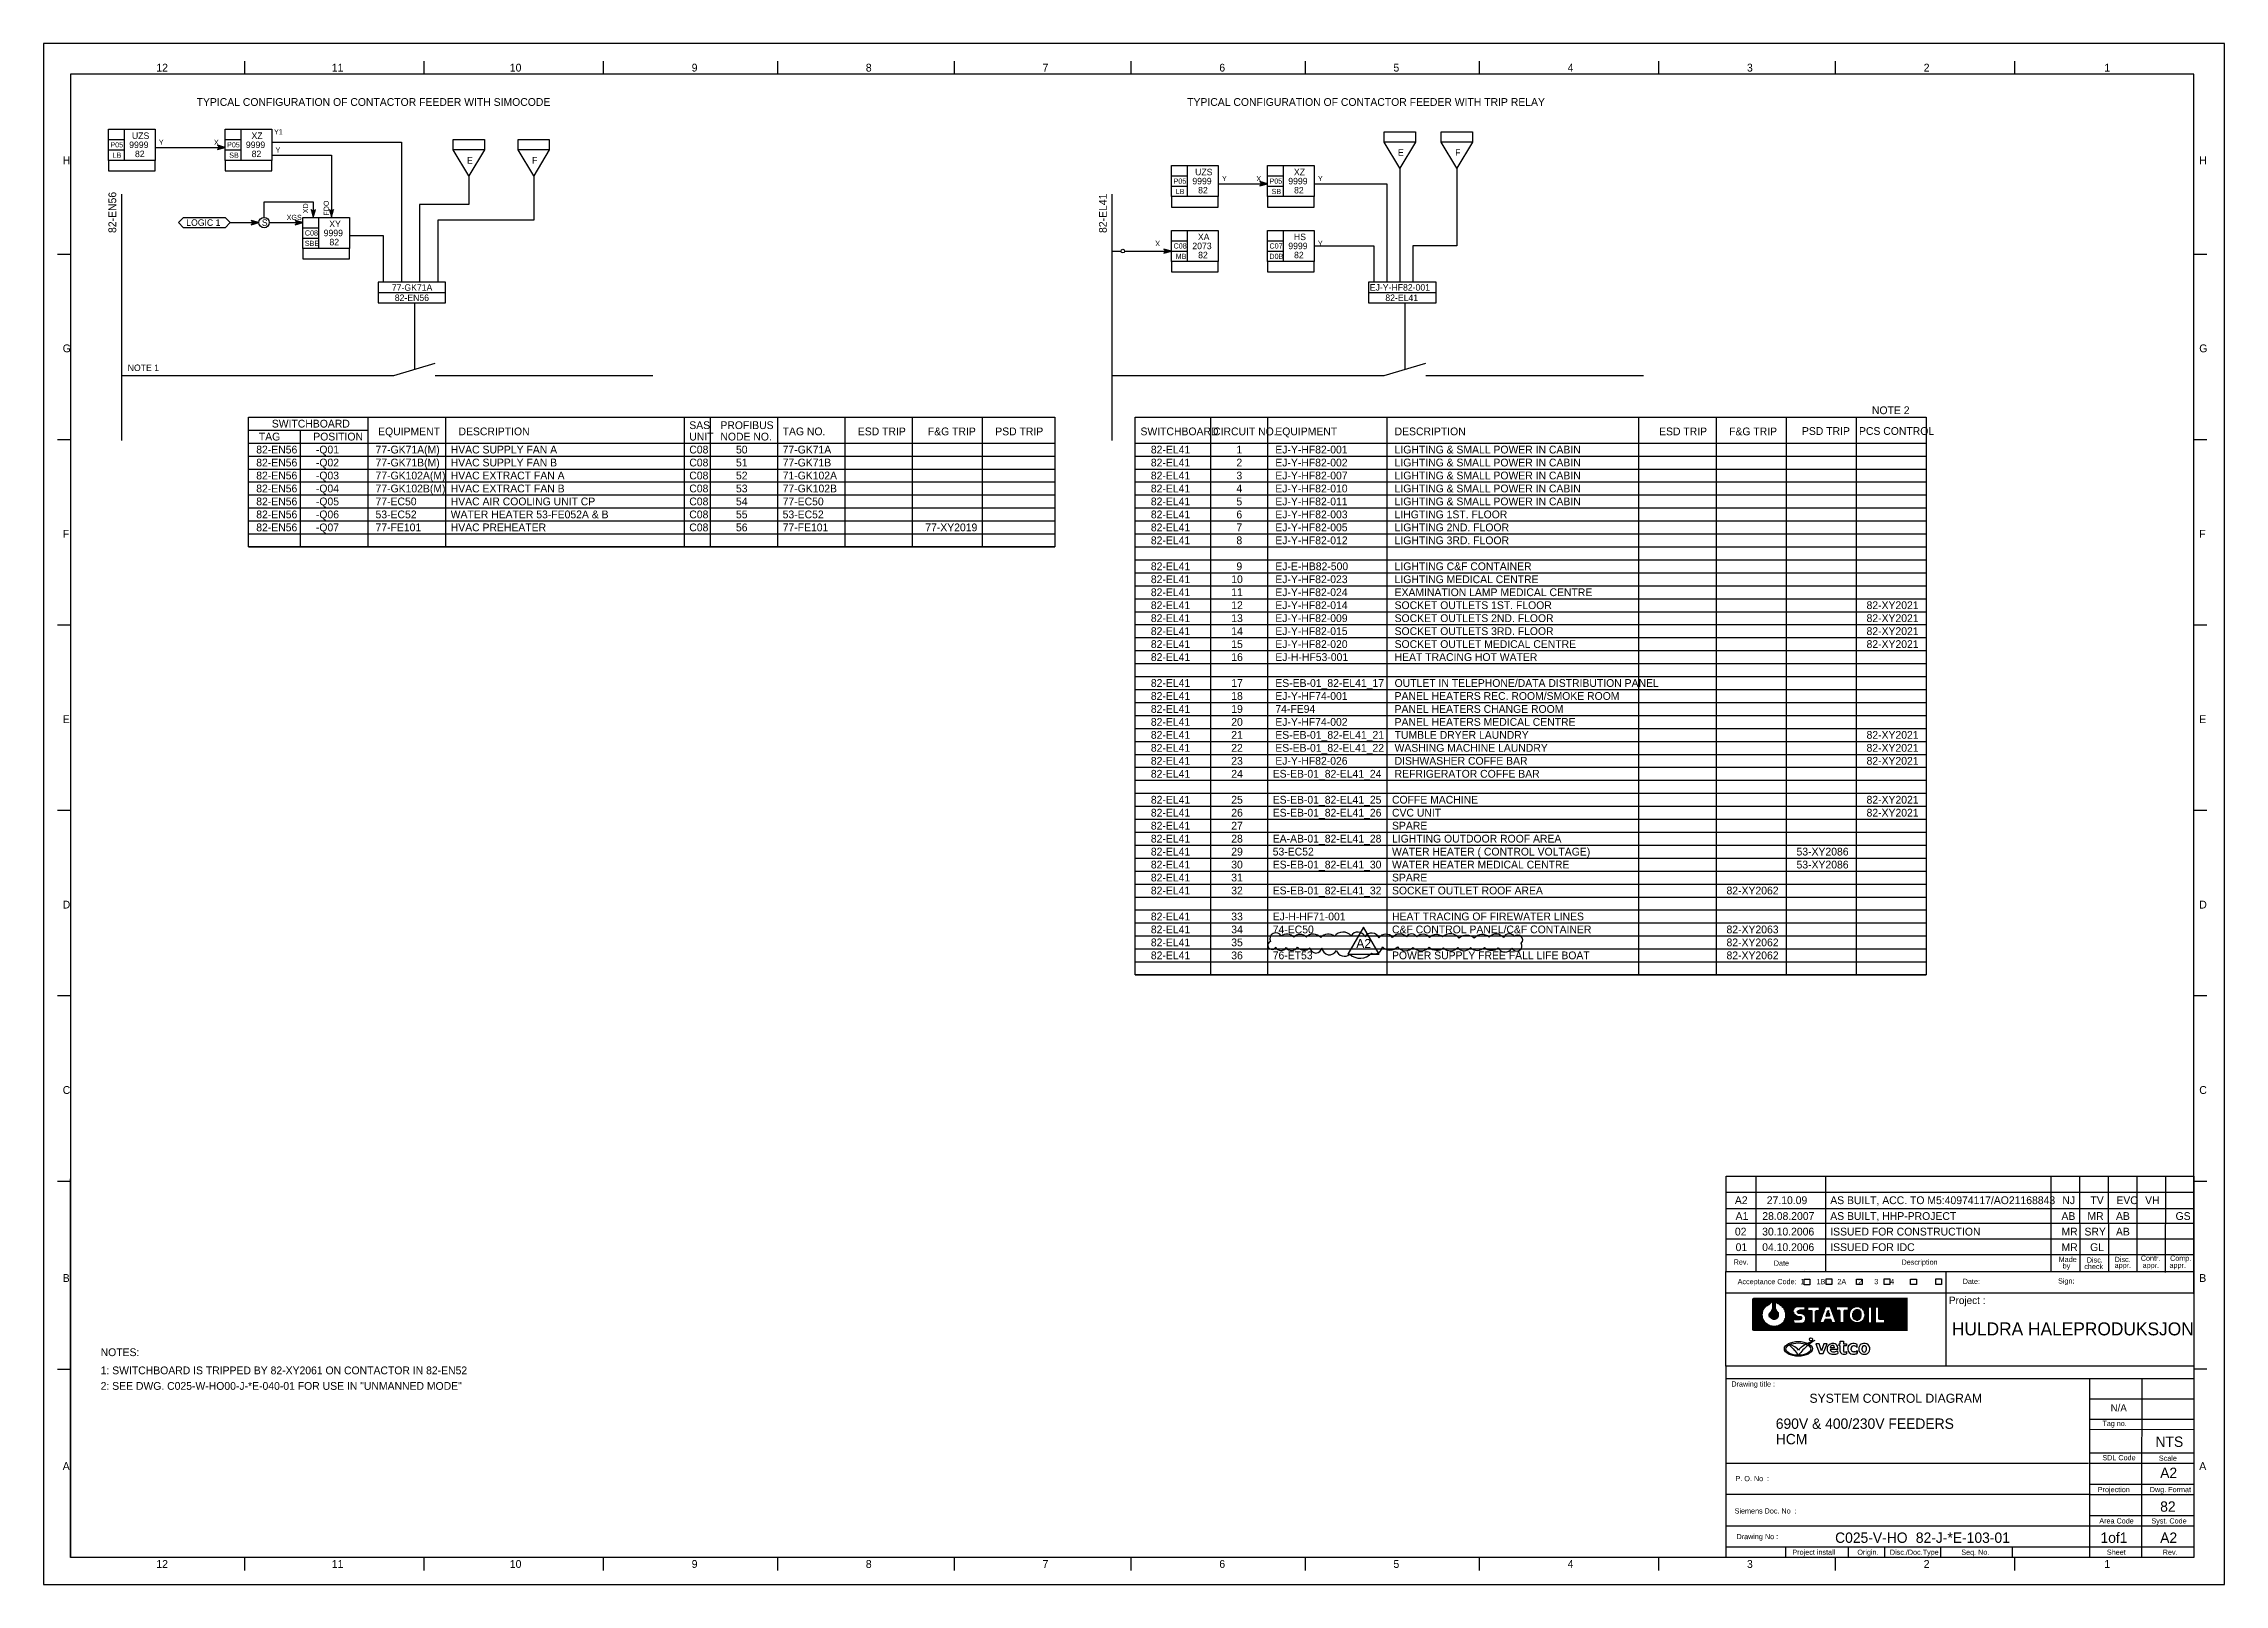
# Model space of a CAD drawing. Extents: x 0 to 841, y 0 to 594.
import ezdxf

# ---------------------------------------------------------------- set-up
doc = ezdxf.new("R2010")
doc.units = 0
for name, color, linetype in [('01-LIN-025-A', 7, 'Continuous'), ('02-LIN-025-B', 7, 'Continuous'), ('09-LIN-050-B', 7, 'Continuous'), ('12-LIN-100-A', 7, 'Continuous'), ('18-LIN-025-SP', 7, 'Continuous'), ('35-TXT-025', 7, 'Continuous'), ('46-', 7, 'Continuous'), ('47-', 7, 'Continuous'), ('48-BOR-018', 7, 'Continuous'), ('50-REV-035-TRNG', 7, 'Continuous'), ('51-REV-035-CLD', 7, 'Continuous'), ('53-FAB-UD', 7, 'Continuous')]:
    doc.layers.add(name, color=color, linetype=linetype)

msp = doc.modelspace()

# ---------------------------------------------------------------- texts
at = {"layer": '01-LIN-025-A'}
for s, height, p in [('12', 3.02, (43.46, 583.23)), ('11', 3.02, (111.13, 583.23)), ('10', 3.02, (179.78, 583.23)), ('9', 3.02, (249.92, 583.23)), ('8', 3.02, (317.08, 583.23)), ('7', 3.02, (385.24, 583.23)), ('6', 3.02, (453.4, 583.23)), ('5', 3.02, (520.56, 583.23)), ('4', 3.02, (587.72, 583.23)), ('3', 3.02, (656.88, 583.23)), ('2', 3.02, (725.04, 583.23)), ('1', 3.02, (794.71, 583.23)), ('TYPICAL CONFIGURATION OF CONTACTOR FEEDER WITH SIMOCODE', 3, (59, 570)), ('TYPICAL CONFIGURATION OF CONTACTOR FEEDER WITH TRIP RELAY', 3, (441, 570)), ('H', 3.02, (7.36, 547.49)), ('H', 3.02, (831.31, 547.49)), ('G', 3.02, (7.36, 475.01)), ('G', 3.02, (831.31, 475.01)), ('NOTE 2', 3, (705.09, 451.15)), ('SWITCHBOARD', 3, (88, 446)), ('EQUIPMENT', 3, (129, 443)), ('DESCRIPTION', 3, (160, 443)), ('SAS', 3, (249, 445.4)), ('PROFIBUS', 3, (261, 445.4)), ('TAG NO.', 3, (285, 443)), ('ESD TRIP', 3, (314, 443)), ('F&G TRIP', 3, (341, 443)), ('PSD TRIP', 3, (367, 443)), ('SWITCHBOARD', 3, (423, 443)), ('CIRCUIT NO.', 3, (451, 443)), ('EQUIPMENT', 3, (475, 443)), ('DESCRIPTION', 3, (521, 443)), ('ESD TRIP', 3, (623, 443)), ('F&G TRIP', 3, (650, 443)), ('PSD TRIP', 3, (678.09, 443.15)), ('PCS CONTROL', 3, (700.09, 443.15)), ('82-EN56', 3, (82, 436)), ('TAG', 3, (83, 441)), ('POSITION', 3, (104, 441)), ('-Q01', 3, (105, 436)), ('77-GK71A(M)', 3, (128, 436)), ('HVAC SUPPLY FAN A', 3, (157, 436)), ('C08', 3, (249, 436)), ('UNIT', 3, (249, 441)), ('NODE NO.', 3, (261, 441)), ('50', 3, (267, 436)), ('77-GK71A', 3, (285, 436)), ('82-EL41', 3, (427, 436)), ('1', 3, (460, 436)), ('EJ-Y-HF82-001', 3, (475, 436)), ('LIGHTING & SMALL POWER IN CABIN', 3, (521, 436)), ('82-EN56', 3, (82, 431)), ('82-EN56', 3, (82, 426)), ('-Q02', 3, (105, 431)), ('-Q03', 3, (105, 426)), ('77-GK71B(M)', 3, (128, 431)), ('77-GK102A(M)', 3, (128, 426)), ('HVAC SUPPLY FAN B', 3, (157, 431)), ('HVAC EXTRACT FAN A', 3, (157, 426)), ('C08', 3, (249, 431)), ('C08', 3, (249, 426)), ('51', 3, (267, 431)), ('52', 3, (267, 426)), ('77-GK71B', 3, (285, 431)), ('71-GK102A', 3, (285, 426)), ('82-EL41', 3, (427, 431)), ('82-EL41', 3, (427, 426)), ('3', 3, (460, 426)), ('2', 3, (460, 431)), ('EJ-Y-HF82-002', 3, (475, 431)), ('EJ-Y-HF82-007', 3, (475, 426)), ('LIGHTING & SMALL POWER IN CABIN', 3, (521, 431)), ('LIGHTING & SMALL POWER IN CABIN', 3, (521, 426)), ('82-EN56', 3, (82, 421)), ('-Q04', 3, (105, 421)), ('77-GK102B(M)', 3, (128, 421)), ('HVAC EXTRACT FAN B', 3, (157, 421)), ('C08', 3, (249, 421)), ('53', 3, (267, 421)), ('77-GK102B', 3, (285, 421)), ('82-EL41', 3, (427, 421)), ('4', 3, (460, 421)), ('EJ-Y-HF82-010', 3, (475, 421)), ('LIGHTING & SMALL POWER IN CABIN', 3, (521, 421)), ('82-EN56', 3, (82, 416)), ('82-EN56', 3, (82, 411)), ('-Q05', 3, (105, 416)), ('-Q06', 3, (105, 411)), ('53-EC52', 3, (128, 411)), ('77-EC50', 3, (128, 416)), ('WATER HEATER 53-FE052A & B', 3, (157, 411)), ('HVAC AIR COOLING UNIT CP', 3, (157, 416)), ('C08', 3, (249, 416)), ('C08', 3, (249, 411)), ('54', 3, (267, 416)), ('55', 3, (267, 411)), ('53-EC52', 3, (285, 411)), ('77-EC50', 3, (285, 416)), ('82-EL41', 3, (427, 416)), ('82-EL41', 3, (427, 411)), ('5', 3, (460, 416)), ('6', 3, (460, 411)), ('EJ-Y-HF82-011', 3, (475, 416)), ('EJ-Y-HF82-003', 3, (475, 411)), ('LIGHTING & SMALL POWER IN CABIN', 3, (521, 416)), ('LIHGTING 1ST. FLOOR', 3, (521, 411)), ('F', 3.02, (7.36, 403.53)), ('82-EN56', 3, (82, 406)), ('-Q07', 3, (105, 406)), ('77-FE101', 3, (128, 406)), ('HVAC PREHEATER', 3, (157, 406)), ('C08', 3, (249, 406)), ('56', 3, (267, 406)), ('77-FE101', 3, (285, 406)), ('77-XY2019', 3, (340, 406)), ('82-EL41', 3, (427, 406)), ('82-EL41', 3, (427, 401)), ('8', 3, (460, 401)), ('7', 3, (460, 406)), ('EJ-Y-HF82-005', 3, (475, 406)), ('EJ-Y-HF82-012', 3, (475, 401)), ('LIGHTING 2ND. FLOOR', 3, (521, 406)), ('LIGHTING 3RD. FLOOR', 3, (521, 401)), ('F', 3.02, (831.31, 403.53)), ('82-EL41', 3, (427, 391)), ('82-EL41', 3, (427, 386)), ('10', 3, (458, 386)), ('9', 3, (460, 391)), ('EJ-E-HB82-500', 3, (475, 391)), ('EJ-Y-HF82-023', 3, (475, 386)), ('LIGHTING C&F CONTAINER', 3, (521, 391)), ('LIGHTING MEDICAL CENTRE', 3, (521, 386)), ('82-EL41', 3, (427, 381)), ('82-EL41', 3, (427, 376)), ('11', 3, (458, 381)), ('12', 3, (458, 376)), ('EJ-Y-HF82-024', 3, (475, 381)), ('EJ-Y-HF82-014', 3, (475, 376)), ('SOCKET OUTLETS 1ST. FLOOR', 3, (521, 376)), ('EXAMINATION LAMP MEDICAL CENTRE', 3, (521, 381)), ('82-XY2021', 3, (703, 376)), ('82-EL41', 3, (427, 371)), ('13', 3, (458, 371)), ('EJ-Y-HF82-009', 3, (475, 371)), ('SOCKET OUTLETS 2ND. FLOOR', 3, (521, 371)), ('82-XY2021', 3, (703, 371)), ('82-EL41', 3, (427, 366)), ('82-EL41', 3, (427, 361)), ('14', 3, (458, 366)), ('15', 3, (458, 361)), ('EJ-Y-HF82-015', 3, (475, 366)), ('EJ-Y-HF82-020', 3, (475, 361)), ('SOCKET OUTLETS 3RD. FLOOR', 3, (521, 366)), ('SOCKET OUTLET MEDICAL CENTRE', 3, (521, 361)), ('82-XY2021', 3, (703, 366)), ('82-XY2021', 3, (703, 361)), ('82-EL41', 3, (427, 356)), ('16', 3, (458, 356)), ('EJ-H-HF53-001', 3, (475, 356)), ('HEAT TRACING HOT WATER', 3, (521, 356)), ('82-EL41', 3, (427, 346)), ('17', 3, (458, 346)), ('ES-EB-01_82-EL41_17', 3, (475, 346)), ('OUTLET IN TELEPHONE/DATA DISTRIBUTION PANEL', 3, (521, 346)), ('82-EL41', 3, (427, 341)), ('82-EL41', 3, (427, 336)), ('18', 3, (458, 341)), ('19', 3, (458, 336)), ('74-FE94', 3, (475, 336)), ('EJ-Y-HF74-001', 3, (475, 341)), ('PANEL HEATERS REC. ROOM/SMOKE ROOM', 3, (521, 341)), ('PANEL HEATERS CHANGE ROOM', 3, (521, 336)), ('E', 3.02, (7.36, 332.04)), ('82-EL41', 3, (427, 331)), ('82-EL41', 3, (427, 326)), ('20', 3, (458, 331)), ('21', 3, (458, 326)), ('EJ-Y-HF74-002', 3, (475, 331)), ('ES-EB-01_82-EL41_21', 3, (475, 326)), ('TUMBLE DRYER LAUNDRY', 3, (521, 326)), ('PANEL HEATERS MEDICAL CENTRE', 3, (521, 331)), ('82-XY2021', 3, (703, 326)), ('E', 3.02, (831.31, 332.04)), ('82-EL41', 3, (427, 321)), ('22', 3, (458, 321)), ('ES-EB-01_82-EL41_22', 3, (475, 321)), ('WASHING MACHINE LAUNDRY', 3, (521, 321)), ('82-XY2021', 3, (703, 321)), ('82-EL41', 3, (427, 316)), ('82-EL41', 3, (427, 311)), ('23', 3, (458, 316)), ('24', 3, (458, 311)), ('ES-EB-01_82-EL41_24', 3, (474, 311)), ('EJ-Y-HF82-026', 3, (475, 316)), ('DISHWASHER COFFE BAR', 3, (521, 316)), ('REFRIGERATOR COFFE BAR', 3, (521, 311)), ('82-XY2021', 3, (703, 316)), ('82-EL41', 3, (427, 301)), ('25', 3, (458, 301)), ('ES-EB-01_82-EL41_25', 3, (474, 301)), ('COFFE MACHINE', 3, (520, 301)), ('82-XY2021', 3, (703, 301)), ('82-EL41', 3, (427, 296)), ('26', 3, (458, 296)), ('ES-EB-01_82-EL41_26', 3, (474, 296)), ('CVC UNIT', 3, (520, 296)), ('82-XY2021', 3, (703, 296)), ('82-EL41', 3, (427, 291)), ('82-EL41', 3, (427, 286)), ('27', 3, (458, 291)), ('28', 3, (458, 286)), ('EA-AB-01_82-EL41_28', 3, (474, 286)), ('SPARE', 3, (520, 291)), ('LIGHTING OUTDOOR ROOF AREA', 3, (520, 286)), ('82-EL41', 3, (427, 281)), ('82-EL41', 3, (427, 276)), ('30', 3, (458, 276)), ('29', 3, (458, 281)), ('53-EC52', 3, (474, 281)), ('ES-EB-01_82-EL41_30', 3, (474, 276)), ('WATER HEATER ( CONTROL VOLTAGE)', 3, (520, 281)), ('WATER HEATER MEDICAL CENTRE', 3, (520, 276)), ('53-XY2086', 3, (676, 281)), ('53-XY2086', 3, (676, 276)), ('82-EL41', 3, (427, 271)), ('31', 3, (458, 271)), ('SPARE', 3, (520, 271)), ('D', 3.02, (7.36, 260.56)), ('82-EL41', 3, (427, 266)), ('32', 3, (458, 266)), ('ES-EB-01_82-EL41_32', 3, (474, 266)), ('SOCKET OUTLET ROOF AREA', 3, (520, 266)), ('82-XY2062', 3, (649, 266)), ('D', 3.02, (831.31, 260.56)), ('82-EL41', 3, (427, 256)), ('82-EL41', 3, (427, 251)), ('33', 3, (458, 256)), ('34', 3, (458, 251)), ('74-EC50', 3, (474, 251)), ('EJ-H-HF71-001', 3, (474, 256)), ('C&F CONTROL PANEL/C&F CONTAINER', 3, (520, 251)), ('HEAT TRACING OF FIREWATER LINES', 3, (520, 256)), ('82-XY2063', 3, (649, 251)), ('82-EL41', 3, (427, 246)), ('82-EL41', 3, (427, 241)), ('35', 3, (458, 246)), ('36', 3, (458, 241)), ('76-ET53', 3, (474, 241)), ('POWER SUPPLY FREE FALL LIFE BOAT', 3, (520, 241)), ('82-XY2062', 3, (649, 246)), ('82-XY2062', 3, (649, 241)), ('C', 3.02, (7.36, 189.08)), ('C', 3.02, (831.31, 189.08)), ('Made', 2.013, (777.1, 124.29)), ('Disc.', 2.013, (787.94, 124.07)), ('Disc.', 2.013, (798.69, 124.29)), ('Contr.', 2.013, (808.76, 124.74)), ('Comp.', 2.013, (820.06, 124.74)), ('B', 3.02, (7.36, 116.6)), ('Rev.', 2.013, (651.75, 123.28)), ('Acceptance Code:  1      1B      2A      2      3      4  ', 2.0126, (653.3, 115.73)), ('Date', 2.013, (667.24, 122.84)), ('Description', 2.0125, (716.5, 123.22)), ('Date:', 2.013, (740.09, 115.82)), ('Sign:', 2.013, (776.86, 115.98)), ('by', 2.013, (778.64, 121.78)), ('check', 2.013, (786.98, 121.55)), ('appr.', 2.013, (798.69, 122)), ('appr.', 2.013, (809.49, 122)), ('appr.', 2.013, (819.83, 122)), ('B', 3.02, (831.31, 116.6)), ('Project :', 2.867, (734.78, 108.07)), ('NOTES:', 3, (22, 88)), ('2: SEE DWG. C025-W-HO00-J-*E-040-01 FOR USE IN "UNMANNED MODE"', 3, (22, 75)), ('1: SWITCHBOARD IS TRIPPED BY 82-XY2061 ON CONTACTOR IN 82-EN52', 3, (22, 81)), ('Drawing title :', 2.0135, (650.87, 76.26)), ('N/A', 2.813, (797.11, 66.66)), ('Tag no.', 2.013, (793.94, 61.04)), ('A', 3.02, (7.36, 44.11)), ('SDL Code', 2.013, (793.94, 47.84)), ('Scale', 2.013, (815.73, 47.63)), ('A', 3.02, (831.31, 44.11)), ('P. O. No  :', 2.0134, (652.46, 39.79)), ('Projection', 2.013, (792.18, 35.55)), ('Dwg. Format', 2.0135, (812.22, 35.55)), ('Siemens Doc. No  :', 2.0134, (652.11, 27.31)), ('Area Code', 2.013, (792.76, 23.47)), ('Syst. Code', 2.013, (812.85, 23.47)), ('Drawing No :', 2.0135, (652.85, 17.43)), ('12', 3.02, (43.46, 6.35)), ('11', 3.02, (111.13, 6.35)), ('10', 3.02, (179.78, 6.35)), ('9', 3.02, (249.92, 6.35)), ('8', 3.02, (317.08, 6.35)), ('7', 3.02, (385.24, 6.35)), ('6', 3.02, (453.4, 6.35)), ('5', 3.02, (520.56, 6.35)), ('4', 3.02, (587.72, 6.35)), ('3', 3.02, (656.88, 6.35)), ('Project install', 2.0135, (674.4, 11.39)), ('Origin.', 2.013, (699.46, 11.39)), ('Disc./Doc.Type', 2.0135, (711.99, 11.39)), ('2', 3.02, (725.04, 6.35)), ('Seq. No.', 2.013, (739.55, 11.39)), ('1', 3.02, (794.71, 6.35)), ('Sheet', 2.013, (795.68, 11.39)), ('Rev.', 2.013, (817.23, 11.39))]:
    msp.add_text(s, height=height, dxfattribs=at).set_placement(p)
for s, p in [('82-EN56', (28, 521)), ('82-EL41', (410, 521))]:
    msp.add_text(s, height=3, rotation=90, dxfattribs=at).set_placement(p)
at = {"layer": '02-LIN-025-B'}
for s, height, p in [('A2', 3, (652.23, 146.6)), ('A1', 3, (652.51, 140.5)), ('28.08.2007', 3, (662.8, 140.5)), ('27.10.09', 3, (664.53, 146.6)), ('AS BUILT, ACC. TO M5:40974117/AO21168843', 3, (689, 146.6)), ('AS BUILT, HHP-PROJECT', 3, (689, 140.5)), ('AB', 3, (778.18, 140.5)), ('NJ', 3, (778.51, 146.6)), ('MR', 3, (788.18, 140.5)), ('TV', 3, (789.35, 146.6)), ('AB', 3, (799.18, 140.5)), ('EVO', 3, (799.35, 146.6)), ('VH', 3, (810.43, 146.6)), ('GS', 3, (822.18, 140.5)), ('02', 3, (652.23, 134.5)), ('30.10.2006', 3, (662.75, 134.5)), ('ISSUED FOR CONSTRUCTION', 3, (689, 134.5)), ('MR', 3, (778.18, 134.5)), ('SRY', 3, (787.04, 134.5)), ('AB', 3, (799.18, 134.5)), ('01', 3, (652.51, 128.5)), ('04.10.2006', 3, (662.75, 128.5)), ('ISSUED FOR IDC ', 3, (689, 128.5)), ('MR', 3, (778.18, 128.5)), ('GL', 3, (789.23, 128.5)), ('HULDRA HALEPRODUKSJON', 5, (735.92, 96)), ('SYSTEM CONTROL DIAGRAM', 3.5, (681, 70)), ('690V & 400/230V FEEDERS', 4, (668, 59.96)), ('HCM', 4, (668, 54)), ('NTS', 4, (814.43, 53)), ('A2', 4, (816.24, 41)), ('82', 4, (816.24, 28)), ('C025-V-HO', 4, (690.88, 16)), ('82-J-*E-103-01', 4, (722, 16)), ('1of1', 4, (793.21, 16)), ('A2', 4, (816.24, 16))]:
    msp.add_text(s, height=height, dxfattribs=at).set_placement(p)
at = {"layer": '12-LIN-100-A'}
for s, p in [('LOGIC 1', (55, 523.75)), ('77-GK71A', (134.3, 498.72)), ('82-EN56', (135.43, 494.78)), ('EJ-Y-HF82-001', (511.43, 498.78)), ('82-EL41', (517.43, 494.78)), ('NOTE 1', (32.43, 467.78))]:
    msp.add_text(s, height=2.5, dxfattribs=at).set_placement(p)
at = {"layer": '50-REV-035-TRNG'}
for s, height, p in [('P05', 2, (25.75, 554)), ('9999', 2.5, (33, 553.75)), ('UZS', 2.5, (34.07, 557.25)), ('Y', 2, (44.43, 555)), ('P05', 2, (70.75, 554)), ('9999', 2.5, (78, 553.75)), ('XZ', 2.5, (80.18, 557.25)), ('Y1', 2, (88.84, 559)), ('LB', 2, (26.58, 550)), ('82', 2.5, (35.23, 550.25)), ('SB', 2, (71.58, 550)), ('82', 2.5, (80.23, 550.25)), ('Y', 2, (89.43, 552)), ('P05', 2, (435.75, 540)), ('9999', 2.5, (443, 539.75)), ('UZS', 2.5, (444.07, 543.25)), ('82', 2.5, (445.23, 536.25)), ('Y', 2, (454.43, 541)), ('P05', 2, (472.75, 540)), ('9999', 2.5, (480, 539.75)), ('XZ', 2.5, (482.18, 543.25)), ('82', 2.5, (482.23, 536.25)), ('Y', 2, (491.43, 541)), ('LB', 2, (436.58, 536)), ('SB', 2, (473.58, 536)), ('S', 2.5, (84.16, 523.75)), ('XGS', 2, (93.72, 526)), ('C08', 2, (100.75, 520)), ('9999', 2.5, (108, 519.75)), ('XY', 2.5, (110.16, 523.25)), ('SBE', 2, (100.72, 516)), ('82', 2.5, (110.23, 516.25)), ('C08', 2, (435.75, 515)), ('2073', 2.5, (443, 514.75)), ('XA', 2.5, (445.14, 518.25)), ('82', 2.5, (445.23, 511.25)), ('C07', 2, (472.75, 515)), ('D0B', 2, (472.71, 511)), ('9999', 2.5, (480, 514.75)), ('82', 2.5, (482.23, 511.25)), ('HS', 2.5, (482.18, 518.25)), ('Y', 2, (491.43, 516)), ('MB', 2, (436.58, 511)), ('A2', 3.5, (506.21, 245.31))]:
    msp.add_text(s, height=height, dxfattribs=at).set_placement(p)
for s, rotation, p in [('X', 180, (67.54, 557)), ('X', 180, (469.54, 543)), ('XD', 90, (102, 528.58)), ('FDO', 90, (110, 527.68)), ('X', 180, (430.54, 518))]:
    msp.add_text(s, height=2, rotation=rotation, dxfattribs=at).set_placement(p)
at = {"layer": '53-FAB-UD'}
for s, p in [('E', (163.3, 547.75)), ('F', (188.34, 547.75)), ('E', (522.3, 550.75)), ('F', (544.34, 550.75))]:
    msp.add_text(s, height=2.5, dxfattribs=at).set_placement(p)

# ---------------------------------------------------------------- linework, layer by layer
at = {"layer": '01-LIN-025-A'}
for p, q in [((829.26, 582.23), (10.33, 582.23)), ((10.33, 582.23), (10.33, 10.38)), ((77.49, 587.26), (77.49, 582.23)), ((146.65, 587.26), (146.65, 582.23)), ((215.82, 587.26), (215.82, 582.23)), ((282.98, 587.26), (282.98, 582.23)), ((351.14, 587.26), (351.14, 582.23)), ((419.3, 587.26), (419.3, 582.23)), ((486.46, 587.26), (486.46, 582.23)), ((553.61, 587.26), (553.61, 582.23)), ((622.78, 587.26), (622.78, 582.23)), ((690.94, 587.26), (690.94, 582.23)), ((760.1, 587.26), (760.1, 582.23)), ((829.26, 112.01), (829.26, 582.23)), ((43, 554), (70, 554)), ((453, 540), (472, 540)), ((30, 536), (30, 441)), ((412, 536), (412, 441)), ((72, 525), (83, 525)), ((87, 525), (100, 525)), ((10.33, 512.76), (5.32, 512.76)), ((834.27, 512.76), (829.26, 512.76)), ((525, 494), (525, 468.41)), ((30, 466), (135, 466)), ((135, 466), (151.06, 470.82)), ((151, 466), (235, 466)), ((412, 466), (517, 466)), ((517, 466), (533.06, 470.82)), ((533, 466), (617, 466)), ((125, 450), (125, 400)), ((155, 450), (155, 400)), ((247, 450), (247, 400)), ((257, 450), (257, 400)), ((283, 450), (283, 400)), ((309, 450), (309, 400)), ((335, 450), (335, 400)), ((362, 450), (362, 400)), ((421, 450), (726, 450)), ((421, 235), (421, 450)), ((450, 450), (450, 235)), ((472, 450), (472, 235)), ((518, 450), (518, 235)), ((615, 450), (615, 235)), ((645, 450), (645, 235)), ((672, 450), (672, 235)), ((699, 450), (699, 235)), ((726, 450), (726, 235)), ((10.33, 441.28), (5.32, 441.28)), ((79, 445), (125, 445)), ((79, 440), (390, 440)), ((99, 445), (99, 400)), ((421, 440), (726, 440)), ((834.27, 441.28), (829.26, 441.28)), ((79, 435), (390, 435)), ((79, 430), (390, 430)), ((421, 435), (726, 435)), ((421, 430), (726, 430)), ((79, 425), (390, 425)), ((421, 425), (726, 425)), ((79, 420), (390, 420)), ((79, 415), (390, 415)), ((421, 420), (726, 420)), ((421, 415), (726, 415)), ((79, 410), (390, 410)), ((79, 405), (390, 405)), ((421, 410), (726, 410)), ((421, 405), (726, 405)), ((79, 400), (390, 400)), ((421, 400), (726, 400)), ((421, 395), (726, 395)), ((421, 390), (726, 390)), ((421, 385), (726, 385)), ((421, 380), (726, 380)), ((421, 375), (726, 375)), ((10.33, 369.8), (5.32, 369.8)), ((421, 370), (726, 370)), ((421, 365), (726, 365)), ((834.27, 369.8), (829.26, 369.8)), ((421, 360), (726, 360)), ((421, 355), (726, 355)), ((421, 350), (726, 350)), ((421, 345), (726, 345)), ((421, 340), (726, 340)), ((421, 335), (726, 335)), ((421, 330), (726, 330)), ((421, 325), (726, 325)), ((421, 320), (726, 320)), ((421, 315), (726, 315)), ((421, 310), (726, 310)), ((421, 305), (726, 305)), ((10.33, 298.32), (5.32, 298.32)), ((421, 300), (726, 300)), ((421, 295), (726, 295)), ((834.27, 298.32), (829.26, 298.32)), ((421, 290), (726, 290)), ((421, 285), (726, 285)), ((421, 280), (726, 280)), ((421, 275), (726, 275)), ((421, 270), (726, 270)), ((421, 265), (726, 265)), ((421, 260), (726, 260)), ((421, 255), (726, 255)), ((421, 250), (726, 250)), ((421, 245), (726, 245)), ((421, 240), (726, 240)), ((421, 235), (726, 235)), ((726, 235), (421, 235)), ((10.33, 226.84), (5.32, 226.84)), ((834.27, 226.84), (829.26, 226.84)), ((10.33, 155.36), (5.32, 155.36)), ((10.33, 10.38), (10.33, 156.36)), ((660.35, 157.37), (660.35, 120.46)), ((687.11, 157.36), (687.14, 120.47)), ((774.13, 157.37), (774.07, 120.49)), ((785.16, 157.37), (785.24, 120.31)), ((796.19, 157.37), (796.29, 120.46)), ((807.21, 157.37), (807.22, 120.79)), ((818.24, 157.37), (818.15, 120.29)), ((829.26, 157.37), (829.26, 83.35)), ((834.27, 155.36), (829.26, 155.36)), ((648.83, 151.27), (829.27, 151.27)), ((648.83, 144.95), (829.27, 144.85)), ((648.83, 139.29), (829.27, 139.29)), ((648.81, 127.17), (829.26, 127.17)), ((648.82, 133.23), (829.27, 133.23)), ((679.11, 120.97), (679.11, 120.97)), ((679.12, 120.95), (679.12, 120.95)), ((733.55, 120.24), (733.59, 84.19)), ((648.72, 112.42), (829.28, 112.42)), ((10.33, 82.87), (5.32, 82.87)), ((834.27, 82.92), (829.26, 82.92)), ((789.25, 63.66), (829.29, 63.66)), ((789.17, 50.65), (829.27, 50.65)), ((789.17, 38.57), (829.29, 38.57)), ((789.17, 26.49), (829.29, 26.49)), ((648.95, 10.38), (10.33, 10.38)), ((77.49, 10.38), (77.49, 5.35)), ((146.65, 10.38), (146.65, 5.35)), ((215.82, 10.38), (215.82, 5.35)), ((282.98, 10.38), (282.98, 5.35)), ((351.14, 10.38), (351.14, 5.35)), ((419.3, 10.38), (419.3, 5.35)), ((486.46, 10.38), (486.46, 5.35)), ((553.61, 10.38), (553.61, 5.35)), ((622.78, 10.37), (622.78, 5.35)), ((648.82, 14.41), (829.29, 14.41)), ((690.94, 10.38), (690.94, 5.35)), ((695.95, 14.41), (695.95, 10.38)), ((695.95, 14.41), (695.95, 10.38)), ((709.98, 14.41), (709.98, 10.38)), ((731.53, 14.41), (731.53, 10.38)), ((759.1, 14.41), (759.1, 10.38)), ((759.1, 14.41), (759.1, 10.38)), ((760.1, 10.38), (760.1, 5.35))]:
    msp.add_line(p, q, dxfattribs=at)
for points in [[(88, 551), (111, 551), (111, 527)], [(85, 527), (85, 533), (104, 533), (104, 527)], [(648.78, 84.12), (648.84, 157.37), (829.26, 157.37)], [(829.26, 120.49), (648.81, 120.47)], [(659.18, 97.95), (659.18, 110.09), (659.39, 110.09), (659.39, 97.95), (659.18, 97.95)], [(659.39, 110.28), (718.84, 110.28)], [(718.84, 110.09), (659.39, 110.09), (659.39, 110.28)], [(659.39, 110.28), (718.84, 110.28)], [(718.84, 110.09), (659.39, 110.09), (659.39, 110.28)], [(659.39, 110.09), (718.84, 110.09)], [(718.84, 109.89), (659.39, 109.89), (659.39, 110.09)], [(659.39, 109.89), (718.84, 109.89)], [(718.84, 109.7), (659.39, 109.7), (659.39, 109.89)], [(659.39, 109.7), (666.89, 109.7), (666.89, 109.5), (659.39, 109.5), (659.39, 109.7)], [(659.39, 109.5), (666.89, 109.5), (666.89, 109.3), (659.39, 109.3), (659.39, 109.5)], [(666.68, 109.5), (666.68, 109.3), (666.89, 109.3), (666.89, 109.5), (666.68, 109.5)], [(666.89, 109.5), (666.68, 109.3), (666.68, 109.11), (666.89, 109.3), (666.89, 109.5)], [(667.1, 109.89), (666.89, 109.7), (666.89, 109.5), (667.1, 109.7), (667.1, 109.89)], [(666.89, 106.37), (666.89, 109.7), (667.1, 109.7), (667.1, 106.37), (666.89, 106.37)], [(667.1, 109.7), (667.72, 109.7), (667.72, 109.5), (667.1, 109.5), (667.1, 109.7)], [(667.1, 109.5), (667.72, 109.5), (667.72, 109.3), (667.1, 109.3), (667.1, 109.5)], [(667.51, 109.5), (667.51, 109.7), (667.72, 109.7), (667.72, 109.5), (667.51, 109.5)], [(667.51, 109.7), (667.51, 106.37), (667.72, 106.37), (667.72, 109.7), (667.51, 109.7)], [(667.93, 109.5), (667.72, 109.7), (667.72, 109.5), (667.93, 109.3), (667.93, 109.5)], [(667.72, 109.7), (718.84, 109.7)], [(718.84, 109.5), (667.72, 109.5), (667.72, 109.7)], [(668.14, 109.3), (667.93, 109.5), (667.93, 109.3), (668.14, 109.11), (668.14, 109.3)], [(667.93, 109.5), (718.84, 109.5)], [(718.84, 109.3), (667.93, 109.3), (667.93, 109.5)], [(659.39, 109.3), (666.68, 109.3), (666.68, 109.11), (659.39, 109.11), (659.39, 109.3)], [(659.39, 109.3), (666.47, 109.3), (666.47, 109.11), (659.39, 109.11), (659.39, 109.3)], [(659.39, 109.11), (666.47, 109.11), (666.47, 108.91), (659.39, 108.91), (659.39, 109.11)], [(659.39, 108.91), (666.26, 108.91), (666.26, 108.72), (659.39, 108.72), (659.39, 108.91)], [(659.39, 108.72), (666.06, 108.72), (666.06, 108.52), (659.39, 108.52), (659.39, 108.72)], [(659.39, 108.52), (665.85, 108.52), (665.85, 108.32), (659.39, 108.32), (659.39, 108.52)], [(659.39, 108.32), (665.64, 108.32), (665.64, 108.13), (659.39, 108.13), (659.39, 108.32)], [(659.39, 108.13), (665.43, 108.13), (665.43, 107.93), (659.39, 107.93), (659.39, 108.13)], [(659.39, 108.13), (665.22, 108.13), (665.22, 107.93), (659.39, 107.93), (659.39, 108.13)], [(659.39, 107.93), (665.01, 107.93), (665.01, 107.74), (659.39, 107.74), (659.39, 107.93)], [(659.39, 107.74), (664.6, 107.74), (664.6, 107.54), (659.39, 107.54), (659.39, 107.74)], [(659.39, 107.54), (664.39, 107.54), (664.39, 107.35), (659.39, 107.35), (659.39, 107.54)], [(659.39, 107.35), (664.18, 107.35), (664.18, 107.15), (659.39, 107.15), (659.39, 107.35)], [(659.39, 107.15), (663.97, 107.15), (663.97, 106.95), (659.39, 106.95), (659.39, 107.15)], [(659.39, 106.95), (663.76, 106.95), (663.76, 106.76), (659.39, 106.76), (659.39, 106.95)], [(659.39, 106.95), (663.76, 106.95), (663.76, 106.76), (659.39, 106.76), (659.39, 106.95)], [(659.39, 106.76), (663.56, 106.76), (663.56, 106.56), (659.39, 106.56), (659.39, 106.76)], [(659.39, 106.56), (663.35, 106.56), (663.35, 106.37), (659.39, 106.37), (659.39, 106.56)], [(659.39, 106.37), (663.35, 106.37), (663.35, 106.17), (659.39, 106.17), (659.39, 106.37)], [(659.39, 106.17), (663.14, 106.17), (663.14, 105.97), (659.39, 105.97), (659.39, 106.17)], [(659.39, 105.97), (663.14, 105.97), (663.14, 105.78), (659.39, 105.78), (659.39, 105.97)], [(659.39, 105.97), (662.93, 105.97), (662.93, 105.78), (659.39, 105.78), (659.39, 105.97)], [(659.39, 105.78), (662.93, 105.78), (662.93, 105.58), (659.39, 105.58), (659.39, 105.78)], [(659.39, 105.58), (662.93, 105.58), (662.93, 105.39), (659.39, 105.39), (659.39, 105.58)], [(659.39, 105.39), (662.93, 105.39), (662.93, 105.19), (659.39, 105.19), (659.39, 105.39)], [(659.39, 105.19), (662.72, 105.19), (662.72, 105), (659.39, 105), (659.39, 105.19)], [(659.39, 105), (662.72, 105), (662.72, 104.8), (659.39, 104.8), (659.39, 105)], [(659.39, 104.8), (662.72, 104.8), (662.72, 104.6), (659.39, 104.6), (659.39, 104.8)], [(659.39, 104.8), (662.72, 104.8), (662.72, 104.6), (659.39, 104.6), (659.39, 104.8)], [(659.39, 104.6), (662.72, 104.6), (662.72, 104.41), (659.39, 104.41), (659.39, 104.6)], [(659.39, 104.41), (662.72, 104.41), (662.72, 104.21), (659.39, 104.21), (659.39, 104.41)], [(659.39, 104.21), (662.51, 104.21), (662.51, 104.02), (659.39, 104.02), (659.39, 104.21)], [(659.39, 104.02), (662.51, 104.02), (662.51, 103.82), (659.39, 103.82), (659.39, 104.02)], [(659.39, 103.82), (662.51, 103.82), (662.51, 103.62), (659.39, 103.62), (659.39, 103.82)], [(659.39, 103.82), (662.51, 103.82), (662.51, 103.62), (659.39, 103.62), (659.39, 103.82)], [(659.39, 103.62), (662.72, 103.62), (662.72, 103.43), (659.39, 103.43), (659.39, 103.62)], [(659.39, 103.43), (662.72, 103.43), (662.72, 103.23), (659.39, 103.23), (659.39, 103.43)], [(659.39, 103.23), (662.72, 103.23), (662.72, 103.04), (659.39, 103.04), (659.39, 103.23)], [(659.39, 103.04), (662.72, 103.04), (662.72, 102.84), (659.39, 102.84), (659.39, 103.04)], [(659.39, 102.84), (662.72, 102.84), (662.72, 102.65), (659.39, 102.65), (659.39, 102.84)], [(659.39, 102.65), (662.72, 102.65), (662.72, 102.45), (659.39, 102.45), (659.39, 102.65)], [(659.39, 102.65), (662.93, 102.65), (662.93, 102.45), (659.39, 102.45), (659.39, 102.65)], [(659.39, 102.45), (662.93, 102.45), (662.93, 102.25), (659.39, 102.25), (659.39, 102.45)], [(659.39, 102.25), (662.93, 102.25), (662.93, 102.06), (659.39, 102.06), (659.39, 102.25)], [(659.39, 102.06), (663.14, 102.06), (663.14, 101.86), (659.39, 101.86), (659.39, 102.06)], [(659.39, 101.86), (663.14, 101.86), (663.14, 101.67), (659.39, 101.67), (659.39, 101.86)], [(659.39, 101.67), (663.35, 101.67), (663.35, 101.47), (659.39, 101.47), (659.39, 101.67)], [(659.39, 101.67), (663.35, 101.67), (663.35, 101.47), (659.39, 101.47), (659.39, 101.67)], [(659.39, 101.47), (663.56, 101.47), (663.56, 101.27), (659.39, 101.27), (659.39, 101.47)], [(659.39, 101.27), (663.56, 101.27), (663.56, 101.08), (659.39, 101.08), (659.39, 101.27)], [(659.39, 101.08), (663.76, 101.08), (663.76, 100.88), (659.39, 100.88), (659.39, 101.08)], [(662.3, 104.21), (662.3, 104.02), (662.51, 104.02), (662.51, 104.21), (662.3, 104.21)], [(662.3, 104.02), (662.3, 103.82), (662.51, 103.82), (662.51, 104.02), (662.3, 104.02)], [(662.3, 103.82), (662.3, 103.62), (662.51, 103.62), (662.51, 103.82), (662.3, 103.82)], [(662.3, 103.62), (662.3, 103.43), (662.51, 103.43), (662.51, 103.62), (662.3, 103.62)], [(662.51, 105.19), (662.51, 105), (662.72, 105), (662.72, 105.19), (662.51, 105.19)], [(662.51, 105), (662.51, 104.8), (662.72, 104.8), (662.72, 105), (662.51, 105)], [(662.51, 104.8), (662.51, 104.6), (662.72, 104.6), (662.72, 104.8), (662.51, 104.8)], [(662.51, 104.6), (662.51, 104.41), (662.72, 104.41), (662.72, 104.6), (662.51, 104.6)], [(662.72, 104.6), (662.51, 104.41), (662.51, 104.21), (662.72, 104.41), (662.72, 104.6)], [(662.51, 103.62), (662.72, 103.62), (662.72, 103.43), (662.51, 103.43), (662.51, 103.62)], [(662.51, 103.43), (662.51, 103.23), (662.72, 103.23), (662.72, 103.43), (662.51, 103.43)], [(662.51, 103.23), (662.51, 103.04), (662.72, 103.04), (662.72, 103.23), (662.51, 103.23)], [(662.51, 103.04), (662.51, 102.84), (662.72, 102.84), (662.72, 103.04), (662.51, 103.04)], [(662.51, 102.84), (662.51, 102.65), (662.72, 102.65), (662.72, 102.84), (662.51, 102.84)], [(662.72, 105.58), (662.72, 105.39), (662.93, 105.39), (662.93, 105.58), (662.72, 105.58)], [(662.93, 105.58), (662.72, 105.39), (662.72, 105.19), (662.93, 105.39), (662.93, 105.58)], [(662.72, 104.6), (662.72, 104.6), (662.72, 104.41), (662.72, 104.41), (662.72, 104.6)], [(662.72, 102.84), (662.72, 102.84), (662.72, 102.65), (662.72, 102.65), (662.72, 102.84)], [(662.72, 102.84), (662.93, 102.65), (662.93, 102.45), (662.72, 102.65), (662.72, 102.84)], [(662.72, 102.45), (662.72, 102.25), (662.93, 102.25), (662.93, 102.45), (662.72, 102.45)], [(662.72, 102.25), (662.72, 102.06), (662.93, 102.06), (662.93, 102.25), (662.72, 102.25)], [(662.93, 105.97), (662.93, 105.78), (663.14, 105.78), (663.14, 105.97), (662.93, 105.97)], [(663.14, 105.97), (662.93, 105.78), (662.93, 105.58), (663.14, 105.78), (663.14, 105.97)], [(662.93, 105.58), (662.93, 105.58), (662.93, 105.39), (662.93, 105.39), (662.93, 105.58)], [(662.93, 102.25), (663.14, 102.06), (663.14, 101.86), (662.93, 102.06), (662.93, 102.25)], [(662.93, 101.86), (662.93, 101.67), (663.14, 101.67), (663.14, 101.86), (662.93, 101.86)], [(663.14, 106.37), (663.14, 106.17), (663.35, 106.17), (663.35, 106.37), (663.14, 106.37)], [(663.35, 106.37), (663.14, 106.17), (663.14, 105.97), (663.35, 106.17), (663.35, 106.37)], [(663.14, 106.17), (663.14, 106.17), (663.14, 105.97), (663.14, 105.97), (663.14, 106.17)], [(663.14, 102.06), (663.14, 102.06), (663.14, 101.86), (663.14, 101.86), (663.14, 102.06)], [(663.14, 101.86), (663.35, 101.67), (663.35, 101.47), (663.14, 101.67), (663.14, 101.86)], [(663.14, 101.47), (663.14, 101.27), (663.35, 101.27), (663.35, 101.47), (663.14, 101.47)], [(663.35, 106.56), (663.35, 106.37), (663.56, 106.37), (663.56, 106.56), (663.35, 106.56)], [(663.56, 106.56), (663.35, 106.56), (663.35, 106.37), (663.56, 106.37), (663.56, 106.56)], [(663.35, 101.47), (663.56, 101.47), (663.56, 101.27), (663.35, 101.27), (663.35, 101.47)], [(663.35, 101.27), (663.35, 101.08), (663.56, 101.08), (663.56, 101.27), (663.35, 101.27)], [(663.76, 106.95), (663.56, 106.76), (663.56, 106.56), (663.76, 106.76), (663.76, 106.95)], [(663.56, 101.27), (663.76, 101.08), (663.76, 100.88), (663.56, 101.08), (663.56, 101.27)], [(663.76, 107.15), (663.76, 106.95), (663.97, 106.95), (663.97, 107.15), (663.76, 107.15)], [(663.97, 107.15), (663.76, 106.95), (663.76, 106.76), (663.97, 106.95), (663.97, 107.15)], [(663.76, 106.95), (663.76, 106.95), (663.76, 106.76), (663.76, 106.76), (663.76, 106.95)], [(663.76, 101.08), (663.76, 101.08), (663.76, 100.88), (663.76, 100.88), (663.76, 101.08)], [(663.76, 101.08), (663.97, 100.88), (663.97, 100.69), (663.76, 100.88), (663.76, 101.08)], [(664.18, 107.35), (663.97, 107.35), (663.97, 107.15), (664.18, 107.15), (664.18, 107.35)], [(664.39, 107.54), (664.18, 107.35), (664.18, 107.15), (664.39, 107.35), (664.39, 107.54)], [(664.6, 107.74), (664.39, 107.54), (664.39, 107.35), (664.6, 107.54), (664.6, 107.74)], [(664.39, 107.54), (664.39, 107.54), (664.39, 107.35), (664.39, 107.35), (664.39, 107.54)], [(664.81, 107.74), (664.6, 107.74), (664.6, 107.54), (664.81, 107.54), (664.81, 107.74)], [(664.6, 107.74), (664.6, 107.74), (664.6, 107.54), (664.6, 107.54), (664.6, 107.74)], [(664.6, 107.74), (664.6, 107.74), (664.6, 107.54), (664.6, 107.54), (664.6, 107.74)], [(665.01, 107.93), (664.81, 107.74), (664.81, 107.54), (665.01, 107.74), (665.01, 107.93)], [(665.01, 107.93), (665.01, 107.74), (665.22, 107.74), (665.22, 107.93), (665.01, 107.93)], [(665.22, 107.93), (665.01, 107.93), (665.01, 107.74), (665.22, 107.74), (665.22, 107.93)], [(665.43, 108.13), (665.22, 108.13), (665.22, 107.93), (665.43, 107.93), (665.43, 108.13)], [(665.64, 108.32), (665.43, 108.13), (665.43, 107.93), (665.64, 108.13), (665.64, 108.32)], [(665.43, 104.02), (665.43, 104.21), (665.64, 104.21), (665.64, 104.02), (665.43, 104.02)], [(665.43, 103.82), (665.43, 104.02), (665.64, 104.02), (665.64, 103.82), (665.43, 103.82)], [(665.43, 103.62), (665.43, 103.82), (665.64, 103.82), (665.64, 103.62), (665.43, 103.62)], [(665.43, 103.43), (665.43, 103.62), (665.64, 103.62), (665.64, 103.43), (665.43, 103.43)], [(665.85, 108.52), (665.64, 108.32), (665.64, 108.13), (665.85, 108.32), (665.85, 108.52)], [(665.64, 104.41), (665.85, 104.6), (665.85, 104.41), (665.64, 104.21), (665.64, 104.41)], [(665.64, 104.41), (665.64, 104.6), (665.85, 104.6), (665.85, 104.41), (665.64, 104.41)], [(665.64, 104.41), (665.64, 104.41), (665.64, 104.21), (665.64, 104.21), (665.64, 104.41)], [(665.64, 104.41), (668.97, 104.41), (668.97, 104.21), (665.64, 104.21), (665.64, 104.41)], [(665.64, 104.21), (665.64, 104.21), (665.64, 104.02), (665.64, 104.02), (665.64, 104.21)], [(665.64, 104.21), (665.64, 104.21), (665.64, 104.02), (665.64, 104.02), (665.64, 104.21)], [(665.64, 104.21), (668.97, 104.21), (668.97, 104.02), (665.64, 104.02), (665.64, 104.21)], [(665.64, 104.02), (665.64, 104.02), (665.64, 103.82), (665.64, 103.82), (665.64, 104.02)], [(665.64, 104.02), (668.97, 104.02), (668.97, 103.82), (665.64, 103.82), (665.64, 104.02)], [(665.64, 103.82), (665.64, 103.82), (665.64, 103.62), (665.64, 103.62), (665.64, 103.82)], [(665.64, 103.82), (668.97, 103.82), (668.97, 103.62), (665.64, 103.62), (665.64, 103.82)], [(665.64, 103.82), (668.97, 103.82), (668.97, 103.62), (665.64, 103.62), (665.64, 103.82)], [(665.85, 103.43), (665.64, 103.62), (665.64, 103.43), (665.85, 103.23), (665.85, 103.43)], [(665.64, 103.62), (665.64, 103.62), (665.64, 103.43), (665.64, 103.43), (665.64, 103.62)], [(665.64, 103.04), (665.64, 103.23), (665.85, 103.23), (665.85, 103.04), (665.64, 103.04)], [(666.06, 108.72), (665.85, 108.52), (665.85, 108.32), (666.06, 108.52), (666.06, 108.72)], [(665.85, 108.52), (665.85, 108.52), (665.85, 108.32), (665.85, 108.32), (665.85, 108.52)], [(665.85, 104.8), (666.06, 105), (666.06, 104.8), (665.85, 104.6), (665.85, 104.8)], [(665.85, 104.8), (665.85, 104.8), (665.85, 104.6), (665.85, 104.6), (665.85, 104.8)], [(665.85, 104.8), (665.85, 104.8), (665.85, 104.6), (665.85, 104.6), (665.85, 104.8)], [(665.85, 104.8), (668.76, 104.8), (668.76, 104.6), (665.85, 104.6), (665.85, 104.8)], [(665.85, 104.8), (668.97, 104.8), (668.97, 104.6), (665.85, 104.6), (665.85, 104.8)], [(665.85, 104.6), (665.85, 104.6), (665.85, 104.41), (665.85, 104.41), (665.85, 104.6)], [(665.85, 104.6), (668.97, 104.6), (668.97, 104.41), (665.85, 104.41), (665.85, 104.6)], [(665.85, 103.62), (668.97, 103.62), (668.97, 103.43), (665.85, 103.43), (665.85, 103.62)], [(665.85, 103.43), (665.85, 103.43), (665.85, 103.23), (665.85, 103.23), (665.85, 103.43)], [(665.85, 103.43), (665.85, 103.43), (665.85, 103.23), (665.85, 103.23), (665.85, 103.43)], [(665.85, 103.43), (668.97, 103.43), (668.97, 103.23), (665.85, 103.23), (665.85, 103.43)], [(666.06, 103.04), (665.85, 103.23), (665.85, 103.04), (666.06, 102.84), (666.06, 103.04)], [(665.85, 103.23), (665.85, 103.23), (665.85, 103.04), (665.85, 103.04), (665.85, 103.23)], [(665.85, 103.23), (668.76, 103.23), (668.76, 103.04), (665.85, 103.04), (665.85, 103.23)], [(666.26, 108.91), (666.06, 108.72), (666.06, 108.52), (666.26, 108.72), (666.26, 108.91)], [(666.06, 105), (666.26, 105.19), (666.26, 105), (666.06, 104.8), (666.06, 105)], [(666.06, 105), (666.06, 105), (666.06, 104.8), (666.06, 104.8), (666.06, 105)], [(666.06, 105), (666.06, 105), (666.06, 104.8), (666.06, 104.8), (666.06, 105)], [(666.06, 105), (668.76, 105), (668.76, 104.8), (666.06, 104.8), (666.06, 105)], [(666.26, 102.84), (666.06, 103.04), (666.06, 102.84), (666.26, 102.65), (666.26, 102.84)], [(666.06, 103.04), (666.06, 103.04), (666.06, 102.84), (666.06, 102.84), (666.06, 103.04)], [(666.06, 103.04), (666.06, 103.04), (666.06, 102.84), (666.06, 102.84), (666.06, 103.04)], [(666.06, 103.04), (668.76, 103.04), (668.76, 102.84), (666.06, 102.84), (666.06, 103.04)], [(666.26, 109.11), (666.26, 108.91), (666.47, 108.91), (666.47, 109.11), (666.26, 109.11)], [(666.47, 109.11), (666.26, 108.91), (666.26, 108.72), (666.47, 108.91), (666.47, 109.11)], [(666.26, 108.91), (666.26, 108.91), (666.26, 108.72), (666.26, 108.72), (666.26, 108.91)], [(666.26, 105.19), (666.47, 105.39), (666.47, 105.19), (666.26, 105), (666.26, 105.19)], [(666.26, 105.19), (666.26, 105.39), (666.47, 105.39), (666.47, 105.19), (666.26, 105.19)], [(666.26, 105.19), (666.26, 105.19), (666.26, 105), (666.26, 105), (666.26, 105.19)], [(666.26, 105.19), (668.56, 105.19), (668.56, 105), (666.26, 105), (666.26, 105.19)], [(666.47, 102.65), (666.26, 102.84), (666.26, 102.65), (666.47, 102.45), (666.47, 102.65)], [(666.26, 102.84), (666.26, 102.84), (666.26, 102.65), (666.26, 102.65), (666.26, 102.84)], [(666.26, 102.84), (666.26, 102.84), (666.26, 102.65), (666.26, 102.65), (666.26, 102.84)], [(666.26, 102.84), (668.56, 102.84), (668.56, 102.65), (666.26, 102.65), (666.26, 102.84)], [(666.68, 109.3), (666.47, 109.3), (666.47, 109.11), (666.68, 109.11), (666.68, 109.3)], [(666.47, 105.58), (666.47, 105.78), (666.68, 105.78), (666.68, 105.58), (666.47, 105.58)], [(666.47, 105.58), (666.68, 105.58), (666.68, 105.39), (666.47, 105.39), (666.47, 105.58)], [(666.47, 105.39), (666.47, 105.58), (666.68, 105.58), (666.68, 105.39), (666.47, 105.39)], [(666.47, 105.58), (668.14, 105.58), (668.14, 105.39), (666.47, 105.39), (666.47, 105.58)], [(666.47, 105.39), (666.47, 105.39), (666.47, 105.19), (666.47, 105.19), (666.47, 105.39)], [(666.47, 105.39), (668.35, 105.39), (668.35, 105.19), (666.47, 105.19), (666.47, 105.39)], [(666.68, 102.65), (666.47, 102.65), (666.47, 102.45), (666.68, 102.45), (666.68, 102.65)], [(666.47, 102.65), (666.47, 102.65), (666.47, 102.45), (666.47, 102.45), (666.47, 102.65)], [(666.47, 102.65), (666.47, 102.65), (666.47, 102.45), (666.47, 102.45), (666.47, 102.65)], [(666.47, 102.65), (668.35, 102.65), (668.35, 102.45), (666.47, 102.45), (666.47, 102.65)], [(666.68, 105.97), (666.68, 106.17), (666.89, 106.17), (666.89, 105.97), (666.68, 105.97)], [(666.68, 105.97), (666.89, 105.97), (666.89, 105.78), (666.68, 105.78), (666.68, 105.97)], [(666.68, 105.78), (666.68, 105.97), (666.89, 105.97), (666.89, 105.78), (666.68, 105.78)], [(666.68, 105.97), (667.93, 105.97), (667.93, 105.78), (666.68, 105.78), (666.68, 105.97)], [(666.68, 105.78), (668.14, 105.78), (668.14, 105.58), (666.68, 105.58), (666.68, 105.78)], [(666.89, 102.45), (666.68, 102.65), (666.68, 102.45), (666.89, 102.25), (666.89, 102.45)], [(666.68, 102.65), (666.68, 102.65), (666.68, 102.45), (666.68, 102.45), (666.68, 102.65)], [(666.68, 102.65), (668.14, 102.65), (668.14, 102.45), (666.68, 102.45), (666.68, 102.65)], [(666.89, 106.37), (667.1, 106.56), (667.1, 106.37), (666.89, 106.17), (666.89, 106.37)], [(666.89, 106.37), (667.72, 106.37), (667.72, 106.17), (666.89, 106.17), (666.89, 106.37)], [(666.89, 106.17), (666.89, 106.17), (666.89, 105.97), (666.89, 105.97), (666.89, 106.17)], [(666.89, 106.17), (667.93, 106.17), (667.93, 105.97), (666.89, 105.97), (666.89, 106.17)], [(666.89, 105.97), (667.93, 105.97), (667.93, 105.78), (666.89, 105.78), (666.89, 105.97)], [(667.1, 102.45), (666.89, 102.45), (666.89, 102.25), (667.1, 102.25), (667.1, 102.45)], [(666.89, 102.45), (666.89, 102.45), (666.89, 102.25), (666.89, 102.25), (666.89, 102.45)], [(667.1, 109.3), (667.72, 109.3), (667.72, 109.11), (667.1, 109.11), (667.1, 109.3)], [(667.1, 109.3), (667.72, 109.3), (667.72, 109.11), (667.1, 109.11), (667.1, 109.3)], [(667.1, 109.11), (667.72, 109.11), (667.72, 108.91), (667.1, 108.91), (667.1, 109.11)], [(667.1, 108.91), (667.72, 108.91), (667.72, 108.72), (667.1, 108.72), (667.1, 108.91)], [(667.1, 108.72), (667.72, 108.72), (667.72, 108.52), (667.1, 108.52), (667.1, 108.72)], [(667.1, 108.52), (667.72, 108.52), (667.72, 108.32), (667.1, 108.32), (667.1, 108.52)], [(667.1, 108.32), (667.72, 108.32), (667.72, 108.13), (667.1, 108.13), (667.1, 108.32)], [(667.1, 108.13), (667.72, 108.13), (667.72, 107.93), (667.1, 107.93), (667.1, 108.13)], [(667.1, 108.13), (667.72, 108.13), (667.72, 107.93), (667.1, 107.93), (667.1, 108.13)], [(667.1, 107.93), (667.72, 107.93), (667.72, 107.74), (667.1, 107.74), (667.1, 107.93)], [(667.1, 107.74), (667.72, 107.74), (667.72, 107.54), (667.1, 107.54), (667.1, 107.74)], [(667.1, 107.54), (667.72, 107.54), (667.72, 107.35), (667.1, 107.35), (667.1, 107.54)], [(667.1, 107.35), (667.72, 107.35), (667.72, 107.15), (667.1, 107.15), (667.1, 107.35)], [(667.1, 107.15), (667.72, 107.15), (667.72, 106.95), (667.1, 106.95), (667.1, 107.15)], [(667.1, 106.95), (667.72, 106.95), (667.72, 106.76), (667.1, 106.76), (667.1, 106.95)], [(667.1, 106.95), (667.72, 106.95), (667.72, 106.76), (667.1, 106.76), (667.1, 106.95)], [(667.1, 106.76), (667.72, 106.76), (667.72, 106.56), (667.1, 106.56), (667.1, 106.76)], [(667.1, 106.56), (667.1, 106.56), (667.1, 106.37), (667.1, 106.37), (667.1, 106.56)], [(667.1, 106.56), (667.72, 106.56), (667.72, 106.37), (667.1, 106.37), (667.1, 106.56)], [(667.31, 102.45), (667.1, 102.45), (667.1, 102.25), (667.31, 102.25), (667.31, 102.45)], [(667.1, 102.45), (667.1, 102.45), (667.1, 102.25), (667.1, 102.25), (667.1, 102.45)], [(667.1, 102.45), (667.1, 102.45), (667.1, 102.25), (667.1, 102.25), (667.1, 102.45)], [(667.51, 102.45), (667.31, 102.45), (667.31, 102.25), (667.51, 102.25), (667.51, 102.45)], [(667.31, 102.45), (667.31, 102.45), (667.31, 102.25), (667.31, 102.25), (667.31, 102.45)], [(667.51, 106.37), (667.51, 106.17), (667.72, 106.17), (667.72, 106.37), (667.51, 106.37)], [(667.72, 102.45), (667.51, 102.45), (667.51, 102.25), (667.72, 102.25), (667.72, 102.45)], [(667.51, 102.45), (667.51, 102.45), (667.51, 102.25), (667.51, 102.25), (667.51, 102.45)], [(667.72, 106.56), (667.72, 106.56), (667.72, 106.37), (667.72, 106.37), (667.72, 106.56)], [(667.72, 106.37), (667.93, 106.17), (667.93, 105.97), (667.72, 106.17), (667.72, 106.37)], [(667.72, 105.97), (667.72, 105.78), (667.93, 105.78), (667.93, 105.97), (667.72, 105.97)], [(667.72, 102.45), (667.72, 102.25), (667.93, 102.25), (667.93, 102.45), (667.72, 102.45)], [(667.93, 102.45), (667.72, 102.45), (667.72, 102.25), (667.93, 102.25), (667.93, 102.45)], [(667.72, 102.45), (667.72, 102.45), (667.72, 102.25), (667.72, 102.25), (667.72, 102.45)], [(667.93, 106.17), (667.93, 106.17), (667.93, 105.97), (667.93, 105.97), (667.93, 106.17)], [(667.93, 105.97), (667.93, 105.97), (667.93, 105.78), (667.93, 105.78), (667.93, 105.97)], [(667.93, 105.97), (668.14, 105.78), (668.14, 105.58), (667.93, 105.78), (667.93, 105.97)], [(667.93, 105.58), (667.93, 105.39), (668.14, 105.39), (668.14, 105.58), (667.93, 105.58)], [(668.14, 102.65), (667.93, 102.65), (667.93, 102.45), (668.14, 102.45), (668.14, 102.65)], [(667.93, 102.45), (667.93, 102.45), (667.93, 102.25), (667.93, 102.25), (667.93, 102.45)], [(668.35, 109.11), (668.14, 109.3), (668.14, 109.11), (668.35, 108.91), (668.35, 109.11)], [(668.14, 109.3), (668.14, 109.3), (668.14, 109.11), (668.14, 109.11), (668.14, 109.3)], [(668.14, 109.3), (718.84, 109.3)], [(718.84, 109.11), (668.14, 109.11), (668.14, 109.3)], [(668.14, 109.3), (718.84, 109.3)], [(718.84, 109.11), (668.14, 109.11), (668.14, 109.3)], [(668.14, 108.72), (668.14, 108.91), (668.35, 108.91), (668.35, 108.72), (668.14, 108.72)], [(668.14, 105.58), (668.14, 105.58), (668.14, 105.39), (668.14, 105.39), (668.14, 105.58)], [(668.14, 105.58), (668.35, 105.39), (668.35, 105.19), (668.14, 105.39), (668.14, 105.58)], [(668.14, 102.65), (668.14, 102.45), (668.35, 102.45), (668.35, 102.65), (668.14, 102.65)], [(668.35, 102.65), (668.14, 102.65), (668.14, 102.45), (668.35, 102.45), (668.35, 102.65)], [(668.14, 102.65), (668.14, 102.65), (668.14, 102.45), (668.14, 102.45), (668.14, 102.65)], [(668.35, 109.11), (718.84, 109.11)], [(718.84, 108.91), (668.35, 108.91), (668.35, 109.11)], [(668.56, 108.91), (668.35, 108.91), (668.35, 108.72), (668.56, 108.72), (668.56, 108.91)], [(668.35, 105.39), (668.35, 105.39), (668.35, 105.19), (668.35, 105.19), (668.35, 105.39)], [(668.35, 105.39), (668.56, 105.19), (668.56, 105), (668.35, 105.19), (668.35, 105.39)], [(668.35, 105), (668.35, 104.8), (668.56, 104.8), (668.56, 105), (668.35, 105)], [(668.35, 102.84), (668.35, 102.65), (668.56, 102.65), (668.56, 102.84), (668.35, 102.84)], [(668.56, 102.84), (668.35, 102.84), (668.35, 102.65), (668.56, 102.65), (668.56, 102.84)], [(668.35, 102.65), (668.35, 102.65), (668.35, 102.45), (668.35, 102.45), (668.35, 102.65)], [(668.76, 108.72), (668.56, 108.91), (668.56, 108.72), (668.76, 108.52), (668.76, 108.72)], [(668.56, 108.91), (718.84, 108.91)], [(718.84, 108.72), (668.56, 108.72), (668.56, 108.91)], [(668.56, 108.32), (668.56, 108.52), (668.76, 108.52), (668.76, 108.32), (668.56, 108.32)], [(668.56, 105.19), (668.56, 105.19), (668.56, 105), (668.56, 105), (668.56, 105.19)], [(668.56, 105), (668.76, 105), (668.76, 104.8), (668.56, 104.8), (668.56, 105)], [(668.56, 104.8), (668.56, 104.6), (668.76, 104.6), (668.76, 104.8), (668.56, 104.8)], [(668.56, 103.04), (668.56, 102.84), (668.76, 102.84), (668.76, 103.04), (668.56, 103.04)], [(668.76, 103.04), (668.56, 103.04), (668.56, 102.84), (668.76, 102.84), (668.76, 103.04)], [(668.56, 102.84), (668.56, 102.84), (668.56, 102.65), (668.56, 102.65), (668.56, 102.84)], [(668.76, 108.72), (718.84, 108.72)], [(718.84, 108.52), (668.76, 108.52), (668.76, 108.72)], [(668.97, 108.52), (668.76, 108.52), (668.76, 108.32), (668.97, 108.32), (668.97, 108.52)], [(668.76, 105), (668.76, 105), (668.76, 104.8), (668.76, 104.8), (668.76, 105)], [(668.76, 104.8), (668.76, 104.8), (668.76, 104.6), (668.76, 104.6), (668.76, 104.8)], [(668.76, 104.8), (668.97, 104.8), (668.97, 104.6), (668.76, 104.6), (668.76, 104.8)], [(668.76, 104.6), (668.76, 104.41), (668.97, 104.41), (668.97, 104.6), (668.76, 104.6)], [(668.76, 104.41), (668.76, 104.21), (668.97, 104.21), (668.97, 104.41), (668.76, 104.41)], [(668.76, 104.21), (668.76, 104.02), (668.97, 104.02), (668.97, 104.21), (668.76, 104.21)], [(668.76, 104.02), (668.76, 103.82), (668.97, 103.82), (668.97, 104.02), (668.76, 104.02)], [(668.76, 103.82), (668.76, 103.62), (668.97, 103.62), (668.97, 103.82), (668.76, 103.82)], [(668.76, 103.62), (668.76, 103.43), (668.97, 103.43), (668.97, 103.62), (668.76, 103.62)], [(668.76, 103.43), (668.76, 103.23), (668.97, 103.23), (668.97, 103.43), (668.76, 103.43)], [(668.97, 103.43), (668.76, 103.23), (668.76, 103.04), (668.97, 103.23), (668.97, 103.43)], [(668.76, 103.23), (668.76, 103.23), (668.76, 103.04), (668.76, 103.04), (668.76, 103.23)], [(668.76, 103.04), (668.76, 103.04), (668.76, 102.84), (668.76, 102.84), (668.76, 103.04)], [(669.18, 108.32), (668.97, 108.52), (668.97, 108.32), (669.18, 108.13), (669.18, 108.32)], [(668.97, 108.52), (718.84, 108.52)], [(718.84, 108.32), (668.97, 108.32), (668.97, 108.52)], [(668.97, 104.6), (668.97, 104.6), (668.97, 104.41), (668.97, 104.41), (668.97, 104.6)], [(668.97, 104.41), (668.97, 104.41), (668.97, 104.21), (668.97, 104.21), (668.97, 104.41)], [(668.97, 104.21), (668.97, 104.21), (668.97, 104.02), (668.97, 104.02), (668.97, 104.21)], [(668.97, 104.21), (668.97, 104.21), (668.97, 104.02), (668.97, 104.02), (668.97, 104.21)], [(668.97, 104.02), (668.97, 104.02), (668.97, 103.82), (668.97, 103.82), (668.97, 104.02)], [(668.97, 103.82), (668.97, 103.82), (668.97, 103.62), (668.97, 103.62), (668.97, 103.82)], [(668.97, 103.62), (668.97, 103.62), (668.97, 103.43), (668.97, 103.43), (668.97, 103.62)], [(668.97, 103.43), (668.97, 103.43), (668.97, 103.23), (668.97, 103.23), (668.97, 103.43)], [(668.97, 103.43), (668.97, 103.43), (668.97, 103.23), (668.97, 103.23), (668.97, 103.43)], [(669.39, 108.13), (669.18, 108.32), (669.18, 108.13), (669.39, 107.93), (669.39, 108.13)], [(669.18, 108.32), (718.84, 108.32)], [(718.84, 108.13), (669.18, 108.13), (669.18, 108.32)], [(669.6, 107.93), (669.39, 108.13), (669.39, 107.93), (669.6, 107.74), (669.6, 107.93)], [(669.39, 108.13), (669.39, 108.13), (669.39, 107.93), (669.39, 107.93), (669.39, 108.13)], [(669.39, 108.13), (718.84, 108.13)], [(718.84, 107.93), (669.39, 107.93), (669.39, 108.13)], [(669.6, 108.13), (718.84, 108.13)], [(718.84, 107.93), (669.6, 107.93), (669.6, 108.13)], [(669.81, 107.93), (669.6, 107.93), (669.6, 107.74), (669.81, 107.74), (669.81, 107.93)], [(670.01, 107.74), (669.81, 107.93), (669.81, 107.74), (670.01, 107.54), (670.01, 107.74)], [(669.81, 107.93), (718.84, 107.93)], [(718.84, 107.74), (669.81, 107.74), (669.81, 107.93)], [(670.22, 107.74), (670.01, 107.74), (670.01, 107.54), (670.22, 107.54), (670.22, 107.74)], [(670.01, 107.74), (670.01, 107.74), (670.01, 107.54), (670.01, 107.54), (670.01, 107.74)], [(670.01, 107.74), (670.01, 107.74), (670.01, 107.54), (670.01, 107.54), (670.01, 107.74)], [(670.01, 107.74), (718.84, 107.74)], [(718.84, 107.54), (670.01, 107.54), (670.01, 107.74)], [(670.01, 107.35), (670.01, 107.54), (670.22, 107.54), (670.22, 107.35), (670.01, 107.35)], [(670.43, 107.54), (670.22, 107.54), (670.22, 107.35), (670.43, 107.35), (670.43, 107.54)], [(670.64, 107.35), (670.43, 107.54), (670.43, 107.35), (670.64, 107.15), (670.64, 107.35)], [(670.43, 107.54), (718.84, 107.54)], [(718.84, 107.35), (670.43, 107.35), (670.43, 107.54)], [(670.85, 107.15), (670.64, 107.35), (670.64, 107.15), (670.85, 106.95), (670.85, 107.15)], [(670.64, 107.35), (670.64, 107.35), (670.64, 107.15), (670.64, 107.15), (670.64, 107.35)], [(670.64, 107.35), (676.27, 107.35), (676.27, 107.15), (670.64, 107.15), (670.64, 107.35)], [(670.64, 107.15), (675.85, 107.15), (675.85, 106.95), (670.64, 106.95), (670.64, 107.15)], [(670.64, 106.76), (670.64, 106.95), (670.85, 106.95), (670.85, 106.76), (670.64, 106.76)], [(671.06, 106.95), (670.85, 106.95), (670.85, 106.76), (671.06, 106.76), (671.06, 106.95)], [(670.85, 106.95), (675.64, 106.95), (675.64, 106.76), (670.85, 106.76), (670.85, 106.95)], [(670.85, 106.56), (670.85, 106.76), (671.06, 106.76), (671.06, 106.56), (670.85, 106.56)], [(670.85, 101.08), (671.06, 101.08), (671.06, 100.88), (670.85, 100.88), (670.85, 101.08)], [(670.85, 100.88), (670.85, 101.08), (671.06, 101.08), (671.06, 100.88), (670.85, 100.88)], [(670.85, 101.08), (674.81, 101.08), (674.81, 100.88), (670.85, 100.88), (670.85, 101.08)], [(671.06, 106.95), (675.43, 106.95), (675.43, 106.76), (671.06, 106.76), (671.06, 106.95)], [(671.27, 106.56), (671.06, 106.76), (671.06, 106.56), (671.27, 106.37), (671.27, 106.56)], [(671.06, 101.27), (671.27, 101.47), (671.27, 101.27), (671.06, 101.08), (671.06, 101.27)], [(671.06, 101.27), (674.81, 101.27), (674.81, 101.08), (671.06, 101.08), (671.06, 101.27)], [(671.27, 106.76), (675.23, 106.76), (675.23, 106.56), (671.27, 106.56), (671.27, 106.76)], [(671.47, 106.37), (671.27, 106.56), (671.27, 106.37), (671.47, 106.17), (671.47, 106.37)], [(671.27, 106.56), (671.27, 106.56), (671.27, 106.37), (671.27, 106.37), (671.27, 106.56)], [(671.27, 106.56), (675.02, 106.56), (675.02, 106.37), (671.27, 106.37), (671.27, 106.56)], [(671.27, 105.97), (671.27, 106.17), (671.47, 106.17), (671.47, 105.97), (671.27, 105.97)], [(671.27, 101.47), (671.47, 101.67), (671.47, 101.47), (671.27, 101.27), (671.27, 101.47)], [(671.27, 101.47), (671.27, 101.67), (671.47, 101.67), (671.47, 101.47), (671.27, 101.47)], [(671.27, 101.67), (674.81, 101.67), (674.81, 101.47), (671.27, 101.47), (671.27, 101.67)], [(671.27, 101.47), (671.27, 101.47), (671.27, 101.27), (671.27, 101.27), (671.27, 101.47)], [(671.27, 101.47), (674.81, 101.47), (674.81, 101.27), (671.27, 101.27), (671.27, 101.47)], [(671.47, 106.37), (675.02, 106.37), (675.02, 106.17), (671.47, 106.17), (671.47, 106.37)], [(671.68, 106.17), (671.47, 106.17), (671.47, 105.97), (671.68, 105.97), (671.68, 106.17)], [(671.47, 106.17), (674.81, 106.17), (674.81, 105.97), (671.47, 105.97), (671.47, 106.17)], [(671.47, 105.78), (671.47, 105.97), (671.68, 105.97), (671.68, 105.78), (671.47, 105.78)], [(671.47, 105.58), (671.47, 105.78), (671.68, 105.78), (671.68, 105.58), (671.47, 105.58)], [(671.47, 101.86), (671.68, 102.06), (671.68, 101.86), (671.47, 101.67), (671.47, 101.86)], [(671.47, 101.86), (671.47, 102.06), (671.68, 102.06), (671.68, 101.86), (671.47, 101.86)], [(671.47, 101.86), (674.81, 101.86), (674.81, 101.67), (671.47, 101.67), (671.47, 101.86)], [(671.47, 101.67), (674.81, 101.67), (674.81, 101.47), (671.47, 101.47), (671.47, 101.67)], [(671.68, 105.97), (674.81, 105.97), (674.81, 105.78), (671.68, 105.78), (671.68, 105.97)], [(671.68, 105.97), (674.81, 105.97), (674.81, 105.78), (671.68, 105.78), (671.68, 105.97)], [(671.89, 105.58), (671.68, 105.78), (671.68, 105.58), (671.89, 105.39), (671.89, 105.58)], [(671.68, 105.19), (671.68, 105.39), (671.89, 105.39), (671.89, 105.19), (671.68, 105.19)], [(671.68, 105), (671.68, 105.19), (671.89, 105.19), (671.89, 105), (671.68, 105)], [(671.68, 102.45), (671.68, 102.65), (671.89, 102.65), (671.89, 102.45), (671.68, 102.45)], [(671.68, 102.25), (671.89, 102.45), (671.89, 102.25), (671.68, 102.06), (671.68, 102.25)], [(671.68, 102.25), (671.68, 102.45), (671.89, 102.45), (671.89, 102.25), (671.68, 102.25)], [(671.68, 102.25), (674.81, 102.25), (674.81, 102.06), (671.68, 102.06), (671.68, 102.25)], [(671.68, 102.06), (671.68, 102.06), (671.68, 101.86), (671.68, 101.86), (671.68, 102.06)], [(671.68, 102.06), (674.81, 102.06), (674.81, 101.86), (671.68, 101.86), (671.68, 102.06)], [(671.89, 105.78), (674.6, 105.78), (674.6, 105.58), (671.89, 105.58), (671.89, 105.78)], [(671.89, 105.58), (671.89, 105.58), (671.89, 105.39), (671.89, 105.39), (671.89, 105.58)], [(671.89, 105.58), (674.6, 105.58), (674.6, 105.39), (671.89, 105.39), (671.89, 105.58)], [(671.89, 105.39), (674.6, 105.39), (674.6, 105.19), (671.89, 105.19), (671.89, 105.39)], [(672.1, 105), (671.89, 105.19), (671.89, 105), (672.1, 104.8), (672.1, 105)], [(671.89, 105.19), (674.6, 105.19), (674.6, 105), (671.89, 105), (671.89, 105.19)], [(671.89, 104.6), (671.89, 104.8), (672.1, 104.8), (672.1, 104.6), (671.89, 104.6)], [(671.89, 104.41), (671.89, 104.6), (672.1, 104.6), (672.1, 104.41), (671.89, 104.41)], [(671.89, 104.21), (671.89, 104.41), (672.1, 104.41), (672.1, 104.21), (671.89, 104.21)], [(671.89, 104.02), (671.89, 104.21), (672.1, 104.21), (672.1, 104.02), (671.89, 104.02)], [(671.89, 103.82), (671.89, 104.02), (672.1, 104.02), (672.1, 103.82), (671.89, 103.82)], [(671.89, 103.62), (671.89, 103.82), (672.1, 103.82), (672.1, 103.62), (671.89, 103.62)], [(671.89, 103.43), (671.89, 103.62), (672.1, 103.62), (672.1, 103.43), (671.89, 103.43)], [(671.89, 103.23), (671.89, 103.43), (672.1, 103.43), (672.1, 103.23), (671.89, 103.23)], [(671.89, 103.04), (671.89, 103.23), (672.1, 103.23), (672.1, 103.04), (671.89, 103.04)], [(671.89, 102.84), (672.1, 103.04), (672.1, 102.84), (671.89, 102.65), (671.89, 102.84)], [(671.89, 102.84), (671.89, 103.04), (672.1, 103.04), (672.1, 102.84), (671.89, 102.84)], [(671.89, 102.84), (671.89, 102.84), (671.89, 102.65), (671.89, 102.65), (671.89, 102.84)], [(671.89, 102.84), (677.93, 102.84), (677.93, 102.65), (671.89, 102.65), (671.89, 102.84)], [(671.89, 102.65), (677.93, 102.65), (677.93, 102.45), (671.89, 102.45), (671.89, 102.65)], [(671.89, 102.65), (677.93, 102.65), (677.93, 102.45), (671.89, 102.45), (671.89, 102.65)], [(671.89, 102.45), (674.81, 102.45), (674.81, 102.25), (671.89, 102.25), (671.89, 102.45)], [(672.1, 105), (674.6, 105), (674.6, 104.8), (672.1, 104.8), (672.1, 105)], [(672.1, 104.8), (674.81, 104.8), (674.81, 104.6), (672.1, 104.6), (672.1, 104.8)], [(672.1, 104.8), (674.81, 104.8), (674.81, 104.6), (672.1, 104.6), (672.1, 104.8)], [(672.1, 104.6), (672.1, 104.6), (672.1, 104.41), (672.1, 104.41), (672.1, 104.6)], [(672.1, 104.6), (674.81, 104.6), (674.81, 104.41), (672.1, 104.41), (672.1, 104.6)], [(672.1, 104.41), (675.02, 104.41), (675.02, 104.21), (672.1, 104.21), (672.1, 104.41)], [(672.1, 104.21), (675.02, 104.21), (675.02, 104.02), (672.1, 104.02), (672.1, 104.21)], [(672.1, 104.02), (675.23, 104.02), (675.23, 103.82), (672.1, 103.82), (672.1, 104.02)], [(672.1, 103.82), (675.43, 103.82), (675.43, 103.62), (672.1, 103.62), (672.1, 103.82)], [(672.1, 103.82), (675.64, 103.82), (675.64, 103.62), (672.1, 103.62), (672.1, 103.82)], [(672.1, 103.62), (672.1, 103.62), (672.1, 103.43), (672.1, 103.43), (672.1, 103.62)], [(672.1, 103.62), (675.85, 103.62), (675.85, 103.43), (672.1, 103.43), (672.1, 103.62)], [(672.1, 103.43), (676.47, 103.43), (676.47, 103.23), (672.1, 103.23), (672.1, 103.43)], [(672.1, 103.23), (677.52, 103.23), (677.52, 103.04), (672.1, 103.04), (672.1, 103.23)], [(672.1, 103.04), (677.93, 103.04), (677.93, 102.84), (672.1, 102.84), (672.1, 103.04)], [(674.39, 105.58), (674.39, 105.39), (674.6, 105.39), (674.6, 105.58), (674.39, 105.58)], [(674.39, 105.39), (674.39, 105.19), (674.6, 105.19), (674.6, 105.39), (674.39, 105.39)], [(674.39, 105.19), (674.39, 105), (674.6, 105), (674.6, 105.19), (674.39, 105.19)], [(674.39, 105), (674.39, 104.8), (674.6, 104.8), (674.6, 105), (674.39, 105)], [(674.6, 106.17), (674.6, 105.97), (674.81, 105.97), (674.81, 106.17), (674.6, 106.17)], [(674.6, 105.97), (674.6, 105.78), (674.81, 105.78), (674.81, 105.97), (674.6, 105.97)], [(674.81, 105.97), (674.6, 105.78), (674.6, 105.58), (674.81, 105.78), (674.81, 105.97)], [(674.6, 105.78), (674.6, 105.78), (674.6, 105.58), (674.6, 105.58), (674.6, 105.78)], [(674.6, 105.39), (674.6, 105.39), (674.6, 105.19), (674.6, 105.19), (674.6, 105.39)], [(674.6, 105.19), (674.6, 105.19), (674.6, 105), (674.6, 105), (674.6, 105.19)], [(674.6, 105), (674.81, 105), (674.81, 104.8), (674.6, 104.8), (674.6, 105)], [(674.6, 104.8), (674.6, 104.6), (674.81, 104.6), (674.81, 104.8), (674.6, 104.8)], [(674.6, 104.6), (674.6, 104.41), (674.81, 104.41), (674.81, 104.6), (674.6, 104.6)], [(674.6, 102.25), (674.6, 100.69), (674.81, 100.69), (674.81, 102.25), (674.6, 102.25)], [(674.81, 106.37), (674.81, 106.17), (675.02, 106.17), (675.02, 106.37), (674.81, 106.37)], [(675.02, 106.37), (674.81, 106.37), (674.81, 106.17), (675.02, 106.17), (675.02, 106.37)], [(674.81, 106.17), (674.81, 106.17), (674.81, 105.97), (674.81, 105.97), (674.81, 106.17)], [(674.81, 105.97), (674.81, 105.97), (674.81, 105.78), (674.81, 105.78), (674.81, 105.97)], [(674.81, 105.97), (674.81, 105.97), (674.81, 105.78), (674.81, 105.78), (674.81, 105.97)], [(674.81, 104.8), (674.81, 104.8), (674.81, 104.6), (674.81, 104.6), (674.81, 104.8)], [(674.81, 104.6), (674.81, 104.6), (674.81, 104.41), (674.81, 104.41), (674.81, 104.6)], [(674.81, 104.6), (674.81, 104.6), (674.81, 104.41), (674.81, 104.41), (674.81, 104.6)], [(674.81, 104.6), (675.02, 104.41), (675.02, 104.21), (674.81, 104.41), (674.81, 104.6)], [(674.81, 104.21), (674.81, 104.02), (675.02, 104.02), (675.02, 104.21), (674.81, 104.21)], [(675.02, 102.45), (674.81, 102.45), (674.81, 102.25), (675.02, 102.25), (675.02, 102.45)], [(675.23, 106.76), (675.02, 106.56), (675.02, 106.37), (675.23, 106.56), (675.23, 106.76)], [(675.02, 106.56), (675.02, 106.56), (675.02, 106.37), (675.02, 106.37), (675.02, 106.56)], [(675.02, 104.41), (675.02, 104.41), (675.02, 104.21), (675.02, 104.21), (675.02, 104.41)], [(675.02, 104.21), (675.02, 104.21), (675.02, 104.02), (675.02, 104.02), (675.02, 104.21)], [(675.02, 104.21), (675.23, 104.02), (675.23, 103.82), (675.02, 104.02), (675.02, 104.21)], [(675.23, 102.45), (675.02, 102.45), (675.02, 102.25), (675.23, 102.25), (675.23, 102.45)], [(675.02, 102.45), (677.52, 102.45), (677.52, 102.25), (675.02, 102.25), (675.02, 102.45)], [(675.43, 106.95), (675.23, 106.76), (675.23, 106.56), (675.43, 106.76), (675.43, 106.95)], [(675.23, 106.76), (675.23, 106.76), (675.23, 106.56), (675.23, 106.56), (675.23, 106.76)], [(675.23, 106.76), (675.23, 106.76), (675.23, 106.56), (675.23, 106.56), (675.23, 106.76)], [(675.23, 104.02), (675.23, 104.02), (675.23, 103.82), (675.23, 103.82), (675.23, 104.02)], [(675.23, 104.02), (675.43, 104.02), (675.43, 103.82), (675.23, 103.82), (675.23, 104.02)], [(675.23, 103.82), (675.23, 103.62), (675.43, 103.62), (675.43, 103.82), (675.23, 103.82)], [(675.43, 102.25), (675.23, 102.45), (675.23, 102.25), (675.43, 102.06), (675.43, 102.25)], [(675.64, 107.15), (675.43, 106.95), (675.43, 106.76), (675.64, 106.95), (675.64, 107.15)], [(675.43, 106.95), (675.43, 106.95), (675.43, 106.76), (675.43, 106.76), (675.43, 106.95)], [(675.43, 106.95), (675.43, 106.95), (675.43, 106.76), (675.43, 106.76), (675.43, 106.95)], [(675.43, 103.82), (675.43, 103.82), (675.43, 103.62), (675.43, 103.62), (675.43, 103.82)], [(675.43, 103.82), (675.64, 103.82), (675.64, 103.62), (675.43, 103.62), (675.43, 103.82)], [(675.43, 103.62), (675.43, 103.43), (675.64, 103.43), (675.64, 103.62), (675.43, 103.62)], [(675.64, 102.25), (675.43, 102.25), (675.43, 102.06), (675.64, 102.06), (675.64, 102.25)], [(675.85, 107.15), (675.64, 107.15), (675.64, 106.95), (675.85, 106.95), (675.85, 107.15)], [(675.64, 107.15), (675.64, 107.15), (675.64, 106.95), (675.64, 106.95), (675.64, 107.15)], [(675.64, 103.62), (675.85, 103.62), (675.85, 103.43), (675.64, 103.43), (675.64, 103.62)], [(675.85, 102.25), (675.64, 102.25), (675.64, 102.06), (675.85, 102.06), (675.85, 102.25)], [(675.64, 102.25), (675.64, 102.25), (675.64, 102.06), (675.64, 102.06), (675.64, 102.25)], [(676.06, 107.35), (675.85, 107.15), (675.85, 106.95), (676.06, 107.15), (676.06, 107.35)], [(675.85, 107.15), (675.85, 107.15), (675.85, 106.95), (675.85, 106.95), (675.85, 107.15)], [(675.85, 103.62), (675.85, 103.62), (675.85, 103.43), (675.85, 103.43), (675.85, 103.62)], [(675.85, 103.62), (675.85, 103.62), (675.85, 103.43), (675.85, 103.43), (675.85, 103.62)], [(675.85, 103.62), (676.06, 103.43), (676.06, 103.23), (675.85, 103.43), (675.85, 103.62)], [(676.06, 102.25), (675.85, 102.25), (675.85, 102.06), (676.06, 102.06), (676.06, 102.25)], [(676.27, 107.35), (676.06, 107.35), (676.06, 107.15), (676.27, 107.15), (676.27, 107.35)], [(676.06, 107.35), (676.06, 107.35), (676.06, 107.15), (676.06, 107.15), (676.06, 107.35)], [(676.06, 103.43), (676.06, 103.43), (676.06, 103.23), (676.06, 103.23), (676.06, 103.43)], [(676.06, 103.43), (676.27, 103.43), (676.27, 103.23), (676.06, 103.23), (676.06, 103.43)], [(676.27, 102.25), (676.06, 102.25), (676.06, 102.06), (676.27, 102.06), (676.27, 102.25)], [(676.47, 107.35), (676.27, 107.35), (676.27, 107.15), (676.47, 107.15), (676.47, 107.35)], [(676.27, 107.35), (676.27, 107.35), (676.27, 107.15), (676.27, 107.15), (676.27, 107.35)], [(676.27, 105), (676.27, 105.19), (676.47, 105.19), (676.47, 105), (676.27, 105)], [(676.27, 103.43), (676.27, 103.43), (676.27, 103.23), (676.27, 103.23), (676.27, 103.43)], [(676.27, 103.43), (676.47, 103.43), (676.47, 103.23), (676.27, 103.23), (676.27, 103.43)], [(676.47, 102.25), (676.27, 102.25), (676.27, 102.06), (676.47, 102.06), (676.47, 102.25)], [(676.68, 107.35), (676.47, 107.35), (676.47, 107.15), (676.68, 107.15), (676.68, 107.35)], [(676.47, 105.39), (676.47, 105.39), (676.47, 105.19), (676.47, 105.19), (676.47, 105.39)], [(676.47, 105.39), (676.68, 105.39), (676.68, 105.19), (676.47, 105.19), (676.47, 105.39)], [(676.47, 105.19), (676.47, 105.39), (676.68, 105.39), (676.68, 105.19), (676.47, 105.19)], [(676.68, 105), (676.47, 105.19), (676.47, 105), (676.68, 104.8), (676.68, 105)], [(676.47, 105.19), (676.47, 105.19), (676.47, 105), (676.47, 105), (676.47, 105.19)], [(676.47, 105.19), (676.47, 105.19), (676.47, 105), (676.47, 105), (676.47, 105.19)], [(676.47, 105.19), (676.47, 105.19), (676.47, 105), (676.47, 105), (676.47, 105.19)], [(676.47, 105.19), (681.89, 105.19), (681.89, 105), (676.47, 105), (676.47, 105.19)], [(676.47, 104.6), (676.47, 104.8), (676.68, 104.8), (676.68, 104.6), (676.47, 104.6)], [(676.47, 103.43), (676.47, 103.43), (676.47, 103.23), (676.47, 103.23), (676.47, 103.43)], [(676.47, 103.43), (677.52, 103.23), (677.52, 103.04), (676.47, 103.23), (676.47, 103.43)], [(676.68, 102.25), (676.47, 102.25), (676.47, 102.06), (676.68, 102.06), (676.68, 102.25)], [(676.47, 102.25), (676.47, 102.25), (676.47, 102.06), (676.47, 102.06), (676.47, 102.25)], [(676.89, 107.35), (676.68, 107.35), (676.68, 107.15), (676.89, 107.15), (676.89, 107.35)], [(676.68, 105.58), (676.68, 105.58), (676.68, 105.39), (676.68, 105.39), (676.68, 105.58)], [(676.68, 105.58), (676.68, 105.58), (676.68, 105.39), (676.68, 105.39), (676.68, 105.58)], [(676.68, 105.58), (676.68, 105.58), (676.68, 105.39), (676.68, 105.39), (676.68, 105.58)], [(676.68, 105.58), (676.89, 105.58), (676.89, 105.39), (676.68, 105.39), (676.68, 105.58)], [(676.68, 105.58), (681.89, 105.58), (681.89, 105.39), (676.68, 105.39), (676.68, 105.58)], [(676.68, 105.39), (676.68, 105.39), (676.68, 105.19), (676.68, 105.19), (676.68, 105.39)], [(676.68, 105.39), (676.68, 105.39), (676.68, 105.19), (676.68, 105.19), (676.68, 105.39)], [(676.68, 105.39), (681.89, 105.39), (681.89, 105.19), (676.68, 105.19), (676.68, 105.39)], [(676.68, 105), (676.68, 105), (676.68, 104.8), (676.68, 104.8), (676.68, 105)], [(676.68, 105), (676.68, 105), (676.68, 104.8), (676.68, 104.8), (676.68, 105)], [(676.68, 105), (676.68, 105), (676.68, 104.8), (676.68, 104.8), (676.68, 105)], [(676.68, 105), (676.68, 105), (676.68, 104.8), (676.68, 104.8), (676.68, 105)], [(676.68, 105), (676.68, 105), (676.68, 104.8), (676.68, 104.8), (676.68, 105)], [(676.68, 105), (681.89, 105), (681.89, 104.8), (676.68, 104.8), (676.68, 105)], [(676.89, 104.8), (676.68, 104.8), (676.68, 104.6), (676.89, 104.6), (676.89, 104.8)], [(676.68, 104.8), (681.89, 104.8), (681.89, 104.6), (676.68, 104.6), (676.68, 104.8)], [(676.89, 102.25), (676.68, 102.25), (676.68, 102.06), (676.89, 102.06), (676.89, 102.25)], [(677.31, 107.35), (676.89, 107.35), (676.89, 107.15), (677.31, 107.15), (677.31, 107.35)], [(676.89, 105.58), (676.89, 105.58), (676.89, 105.39), (676.89, 105.39), (676.89, 105.58)], [(676.89, 105.58), (676.89, 105.58), (676.89, 105.39), (676.89, 105.39), (676.89, 105.58)], [(676.89, 105.58), (677.1, 105.58), (677.1, 105.39), (676.89, 105.39), (676.89, 105.58)], [(677.93, 104.6), (676.89, 104.8), (676.89, 104.6), (677.93, 104.41), (677.93, 104.6)], [(676.89, 104.8), (676.89, 104.8), (676.89, 104.6), (676.89, 104.6), (676.89, 104.8)], [(676.89, 104.8), (676.89, 104.8), (676.89, 104.6), (676.89, 104.6), (676.89, 104.8)], [(677.1, 102.25), (676.89, 102.25), (676.89, 102.06), (677.1, 102.06), (677.1, 102.25)], [(677.1, 105.58), (677.31, 105.78), (677.31, 105.58), (677.1, 105.39), (677.1, 105.58)], [(677.31, 102.45), (677.1, 102.25), (677.1, 102.06), (677.31, 102.25), (677.31, 102.45)], [(677.52, 107.35), (677.31, 107.35), (677.31, 107.15), (677.52, 107.15), (677.52, 107.35)], [(677.31, 105.78), (677.52, 105.78), (677.52, 105.58), (677.31, 105.58), (677.31, 105.78)], [(677.31, 105.78), (679.18, 105.78), (679.18, 105.58), (677.31, 105.58), (677.31, 105.78)], [(677.52, 102.45), (677.31, 102.45), (677.31, 102.25), (677.52, 102.25), (677.52, 102.45)], [(677.93, 107.35), (677.52, 107.35), (677.52, 107.15), (677.93, 107.15), (677.93, 107.35)], [(677.52, 105.78), (677.52, 105.78), (677.52, 105.58), (677.52, 105.58), (677.52, 105.78)], [(677.52, 105.78), (677.73, 105.78), (677.73, 105.58), (677.52, 105.58), (677.52, 105.78)], [(677.52, 103.23), (677.73, 103.23), (677.73, 103.04), (677.52, 103.04), (677.52, 103.23)], [(677.73, 102.45), (677.52, 102.45), (677.52, 102.25), (677.73, 102.25), (677.73, 102.45)], [(677.52, 102.45), (677.52, 102.45), (677.52, 102.25), (677.52, 102.25), (677.52, 102.45)], [(677.73, 105.78), (677.93, 105.78), (677.93, 105.58), (677.73, 105.58), (677.73, 105.78)], [(677.73, 104.8), (681.89, 104.8), (681.89, 104.6), (677.73, 104.6), (677.73, 104.8)], [(677.73, 103.23), (677.73, 103.23), (677.73, 103.04), (677.73, 103.04), (677.73, 103.23)], [(677.73, 103.23), (677.73, 103.23), (677.73, 103.04), (677.73, 103.04), (677.73, 103.23)], [(677.73, 103.23), (677.73, 103.23), (677.73, 103.04), (677.73, 103.04), (677.73, 103.23)], [(677.73, 103.23), (677.73, 103.23), (677.73, 103.04), (677.73, 103.04), (677.73, 103.23)], [(677.73, 103.23), (677.93, 103.04), (677.93, 102.84), (677.73, 103.04), (677.73, 103.23)], [(677.73, 102.84), (677.73, 102.65), (677.93, 102.65), (677.93, 102.84), (677.73, 102.84)], [(677.73, 102.65), (677.73, 102.45), (677.93, 102.45), (677.93, 102.65), (677.73, 102.65)], [(677.93, 102.65), (677.73, 102.45), (677.73, 102.25), (677.93, 102.45), (677.93, 102.65)], [(677.73, 102.45), (677.73, 102.45), (677.73, 102.25), (677.73, 102.25), (677.73, 102.45)], [(677.73, 102.45), (677.73, 102.45), (677.73, 102.25), (677.73, 102.25), (677.73, 102.45)], [(677.73, 102.45), (677.73, 102.45), (677.73, 102.25), (677.73, 102.25), (677.73, 102.45)], [(677.73, 102.45), (677.73, 102.45), (677.73, 102.25), (677.73, 102.25), (677.73, 102.45)], [(678.14, 107.35), (677.93, 107.35), (677.93, 107.15), (678.14, 107.15), (678.14, 107.35)], [(677.93, 105.78), (678.14, 105.78), (678.14, 105.58), (677.93, 105.58), (677.93, 105.78)], [(678.14, 104.6), (677.93, 104.6), (677.93, 104.41), (678.14, 104.41), (678.14, 104.6)], [(677.93, 103.04), (677.93, 103.04), (677.93, 102.84), (677.93, 102.84), (677.93, 103.04)], [(677.93, 103.04), (677.93, 103.04), (677.93, 102.84), (677.93, 102.84), (677.93, 103.04)], [(677.93, 103.04), (677.93, 103.04), (677.93, 102.84), (677.93, 102.84), (677.93, 103.04)], [(677.93, 103.04), (677.93, 103.04), (677.93, 102.84), (677.93, 102.84), (677.93, 103.04)], [(677.93, 102.84), (677.93, 102.84), (677.93, 102.65), (677.93, 102.65), (677.93, 102.84)], [(677.93, 102.84), (677.93, 102.84), (677.93, 102.65), (677.93, 102.65), (677.93, 102.84)], [(677.93, 102.84), (677.93, 102.84), (677.93, 102.65), (677.93, 102.65), (677.93, 102.84)], [(677.93, 102.65), (677.93, 102.65), (677.93, 102.45), (677.93, 102.45), (677.93, 102.65)], [(677.93, 102.65), (677.93, 102.65), (677.93, 102.45), (677.93, 102.45), (677.93, 102.65)], [(677.93, 102.65), (677.93, 102.65), (677.93, 102.45), (677.93, 102.45), (677.93, 102.65)], [(677.93, 102.65), (677.93, 102.65), (677.93, 102.45), (677.93, 102.45), (677.93, 102.65)], [(678.56, 107.35), (678.14, 107.35), (678.14, 107.15), (678.56, 107.15), (678.56, 107.35)], [(678.14, 107.35), (718.84, 107.35)], [(718.84, 107.15), (678.14, 107.15), (678.14, 107.35)], [(678.14, 105.78), (678.35, 105.78), (678.35, 105.58), (678.14, 105.58), (678.14, 105.78)], [(678.35, 104.6), (678.14, 104.6), (678.14, 104.41), (678.35, 104.41), (678.35, 104.6)], [(678.14, 104.6), (678.14, 104.6), (678.14, 104.41), (678.14, 104.41), (678.14, 104.6)], [(678.35, 105.78), (678.35, 105.78), (678.35, 105.58), (678.35, 105.58), (678.35, 105.78)], [(678.35, 105.78), (678.56, 105.78), (678.56, 105.58), (678.35, 105.58), (678.35, 105.78)], [(678.56, 104.6), (678.35, 104.6), (678.35, 104.41), (678.56, 104.41), (678.56, 104.6)], [(678.35, 104.6), (678.35, 104.6), (678.35, 104.41), (678.35, 104.41), (678.35, 104.6)], [(678.35, 104.6), (678.35, 104.6), (678.35, 104.41), (678.35, 104.41), (678.35, 104.6)], [(678.35, 104.6), (681.89, 104.6), (681.89, 104.41), (678.35, 104.41), (678.35, 104.6)], [(678.35, 104.21), (678.35, 104.41), (678.56, 104.41), (678.56, 104.21), (678.35, 104.21)], [(678.77, 107.35), (678.56, 107.35), (678.56, 107.15), (678.77, 107.15), (678.77, 107.35)], [(678.56, 105.78), (678.77, 105.78), (678.77, 105.58), (678.56, 105.58), (678.56, 105.78)], [(678.77, 104.41), (678.56, 104.41), (678.56, 104.21), (678.77, 104.21), (678.77, 104.41)], [(678.98, 107.35), (678.77, 107.35), (678.77, 107.15), (678.98, 107.15), (678.98, 107.35)], [(678.77, 105.78), (678.98, 105.78), (678.98, 105.58), (678.77, 105.58), (678.77, 105.78)], [(678.98, 104.41), (678.77, 104.41), (678.77, 104.21), (678.98, 104.21), (678.98, 104.41)], [(678.77, 104.41), (678.77, 104.41), (678.77, 104.21), (678.77, 104.21), (678.77, 104.41)], [(678.77, 104.41), (681.89, 104.41), (681.89, 104.21), (678.77, 104.21), (678.77, 104.41)], [(678.77, 104.02), (678.77, 104.21), (678.98, 104.21), (678.98, 104.02), (678.77, 104.02)], [(678.77, 100.88), (678.98, 101.08), (678.98, 100.88), (678.77, 100.69), (678.77, 100.88)], [(679.39, 107.35), (678.98, 107.35), (678.98, 107.15), (679.39, 107.15), (679.39, 107.35)], [(678.98, 105.78), (679.18, 105.78), (679.18, 105.58), (678.98, 105.58), (678.98, 105.78)], [(679.18, 104.21), (678.98, 104.21), (678.98, 104.02), (679.18, 104.02), (679.18, 104.21)], [(678.98, 104.21), (681.89, 104.21), (681.89, 104.02), (678.98, 104.02), (678.98, 104.21)], [(678.98, 103.82), (678.98, 104.02), (679.18, 104.02), (679.18, 103.82), (678.98, 103.82)], [(678.98, 101.08), (678.98, 101.08), (678.98, 100.88), (678.98, 100.88), (678.98, 101.08)], [(678.98, 101.08), (678.98, 101.08), (678.98, 100.88), (678.98, 100.88), (678.98, 101.08)], [(678.98, 101.08), (679.18, 101.08), (679.18, 100.88), (678.98, 100.88), (678.98, 101.08)], [(678.98, 100.88), (678.98, 101.08), (679.18, 101.08), (679.18, 100.88), (678.98, 100.88)], [(678.98, 101.08), (681.89, 101.08), (681.89, 100.88), (678.98, 100.88), (678.98, 101.08)], [(679.18, 105.78), (679.39, 105.78), (679.39, 105.58), (679.18, 105.58), (679.18, 105.78)], [(679.18, 105.58), (679.18, 105.39), (679.39, 105.39), (679.39, 105.58), (679.18, 105.58)], [(679.18, 104.21), (679.18, 104.21), (679.18, 104.02), (679.18, 104.02), (679.18, 104.21)], [(679.39, 104.02), (679.18, 104.02), (679.18, 103.82), (679.39, 103.82), (679.39, 104.02)], [(679.18, 104.02), (681.89, 104.02), (681.89, 103.82), (679.18, 103.82), (679.18, 104.02)], [(679.18, 103.62), (679.18, 103.82), (679.39, 103.82), (679.39, 103.62), (679.18, 103.62)], [(679.18, 101.27), (679.39, 101.27), (679.39, 101.08), (679.18, 101.08), (679.18, 101.27)], [(679.18, 101.08), (679.18, 101.27), (679.39, 101.27), (679.39, 101.08), (679.18, 101.08)], [(679.18, 101.27), (681.89, 101.27), (681.89, 101.08), (679.18, 101.08), (679.18, 101.27)], [(679.6, 107.15), (679.39, 107.35), (679.39, 107.15), (679.6, 106.95), (679.6, 107.15)], [(679.39, 105.39), (679.39, 106.95), (679.6, 106.95), (679.6, 105.39), (679.39, 105.39)], [(679.39, 105.58), (679.6, 105.58), (679.6, 105.39), (679.39, 105.39), (679.39, 105.58)], [(679.6, 103.82), (679.39, 103.82), (679.39, 103.62), (679.6, 103.62), (679.6, 103.82)], [(679.39, 103.82), (679.39, 103.82), (679.39, 103.62), (679.39, 103.62), (679.39, 103.82)], [(679.39, 103.82), (681.89, 103.82), (681.89, 103.62), (679.39, 103.62), (679.39, 103.82)], [(679.39, 103.43), (679.39, 103.62), (679.6, 103.62), (679.6, 103.43), (679.39, 103.43)], [(679.39, 103.23), (679.39, 103.43), (679.6, 103.43), (679.6, 103.23), (679.39, 103.23)], [(679.39, 101.47), (679.6, 101.67), (679.6, 101.47), (679.39, 101.27), (679.39, 101.47)], [(679.39, 101.47), (679.39, 101.67), (679.6, 101.67), (679.6, 101.47), (679.39, 101.47)], [(679.39, 101.47), (679.39, 101.47), (679.39, 101.27), (679.39, 101.27), (679.39, 101.47)], [(679.39, 101.47), (679.39, 101.47), (679.39, 101.27), (679.39, 101.27), (679.39, 101.47)], [(679.39, 101.47), (681.89, 101.47), (681.89, 101.27), (679.39, 101.27), (679.39, 101.47)], [(679.6, 107.15), (680.23, 107.15), (680.23, 106.95), (679.6, 106.95), (679.6, 107.15)], [(679.6, 106.95), (680.23, 106.95), (680.23, 106.76), (679.6, 106.76), (679.6, 106.95)], [(679.6, 106.95), (680.23, 106.95), (680.23, 106.76), (679.6, 106.76), (679.6, 106.95)], [(679.6, 106.76), (680.23, 106.76), (680.23, 106.56), (679.6, 106.56), (679.6, 106.76)], [(679.6, 106.56), (680.23, 106.56), (680.23, 106.37), (679.6, 106.37), (679.6, 106.56)], [(679.6, 106.37), (680.23, 106.37), (680.23, 106.17), (679.6, 106.17), (679.6, 106.37)], [(679.6, 106.17), (680.23, 106.17), (680.23, 105.97), (679.6, 105.97), (679.6, 106.17)], [(679.6, 105.97), (680.23, 105.97), (680.23, 105.78), (679.6, 105.78), (679.6, 105.97)], [(679.6, 105.97), (680.23, 105.97), (680.23, 105.78), (679.6, 105.78), (679.6, 105.97)], [(679.6, 105.78), (680.23, 105.78), (680.23, 105.58), (679.6, 105.58), (679.6, 105.78)], [(679.6, 103.82), (681.89, 103.82), (681.89, 103.62), (679.6, 103.62), (679.6, 103.82)], [(679.6, 103.62), (679.6, 103.62), (679.6, 103.43), (679.6, 103.43), (679.6, 103.62)], [(679.6, 103.62), (681.89, 103.62), (681.89, 103.43), (679.6, 103.43), (679.6, 103.62)], [(679.81, 103.23), (679.6, 103.43), (679.6, 103.23), (679.81, 103.04), (679.81, 103.23)], [(679.6, 103.43), (679.6, 103.43), (679.6, 103.23), (679.6, 103.23), (679.6, 103.43)], [(679.6, 103.43), (681.89, 103.43), (681.89, 103.23), (679.6, 103.23), (679.6, 103.43)], [(679.6, 102.84), (679.6, 103.04), (679.81, 103.04), (679.81, 102.84), (679.6, 102.84)], [(679.6, 102.65), (679.6, 102.84), (679.81, 102.84), (679.81, 102.65), (679.6, 102.65)], [(679.6, 102.45), (679.6, 102.65), (679.81, 102.65), (679.81, 102.45), (679.6, 102.45)], [(679.6, 102.25), (679.6, 102.45), (679.81, 102.45), (679.81, 102.25), (679.6, 102.25)], [(679.6, 102.06), (679.6, 102.25), (679.81, 102.25), (679.81, 102.06), (679.6, 102.06)], [(679.6, 101.86), (679.81, 102.06), (679.81, 101.86), (679.6, 101.67), (679.6, 101.86)], [(679.6, 101.86), (679.6, 102.06), (679.81, 102.06), (679.81, 101.86), (679.6, 101.86)], [(679.6, 101.86), (679.6, 101.86), (679.6, 101.67), (679.6, 101.67), (679.6, 101.86)], [(679.6, 101.86), (681.89, 101.86), (681.89, 101.67), (679.6, 101.67), (679.6, 101.86)], [(679.6, 101.67), (679.6, 101.67), (679.6, 101.47), (679.6, 101.47), (679.6, 101.67)], [(679.6, 101.67), (681.89, 101.67), (681.89, 101.47), (679.6, 101.47), (679.6, 101.67)], [(679.6, 101.67), (681.89, 101.67), (681.89, 101.47), (679.6, 101.47), (679.6, 101.67)], [(679.81, 103.23), (679.81, 103.23), (679.81, 103.04), (679.81, 103.04), (679.81, 103.23)], [(679.81, 103.23), (681.89, 103.23), (681.89, 103.04), (679.81, 103.04), (679.81, 103.23)], [(679.81, 103.04), (679.81, 103.04), (679.81, 102.84), (679.81, 102.84), (679.81, 103.04)], [(679.81, 103.04), (681.89, 103.04), (681.89, 102.84), (679.81, 102.84), (679.81, 103.04)], [(679.81, 102.84), (679.81, 102.84), (679.81, 102.65), (679.81, 102.65), (679.81, 102.84)], [(679.81, 102.84), (681.89, 102.84), (681.89, 102.65), (679.81, 102.65), (679.81, 102.84)], [(679.81, 102.65), (679.81, 102.65), (679.81, 102.45), (679.81, 102.45), (679.81, 102.65)], [(679.81, 102.65), (681.89, 102.65), (681.89, 102.45), (679.81, 102.45), (679.81, 102.65)], [(679.81, 102.65), (681.89, 102.65), (681.89, 102.45), (679.81, 102.45), (679.81, 102.65)], [(679.81, 102.45), (679.81, 102.45), (679.81, 102.25), (679.81, 102.25), (679.81, 102.45)], [(679.81, 102.45), (681.89, 102.45), (681.89, 102.25), (679.81, 102.25), (679.81, 102.45)], [(679.81, 102.25), (679.81, 102.25), (679.81, 102.06), (679.81, 102.06), (679.81, 102.25)], [(679.81, 102.25), (681.89, 102.25), (681.89, 102.06), (679.81, 102.06), (679.81, 102.25)], [(679.81, 102.06), (679.81, 102.06), (679.81, 101.86), (679.81, 101.86), (679.81, 102.06)], [(679.81, 102.06), (681.89, 102.06), (681.89, 101.86), (679.81, 101.86), (679.81, 102.06)], [(680.02, 106.95), (680.02, 105.39), (680.23, 105.39), (680.23, 106.95), (680.02, 106.95)], [(685.02, 107.15), (680.23, 107.15), (680.23, 106.95), (685.02, 106.95), (685.02, 107.15)], [(680.23, 105.58), (681.89, 105.58), (681.89, 105.39), (680.23, 105.39), (680.23, 105.58)], [(681.69, 105.39), (681.69, 100.69), (681.89, 100.69), (681.89, 105.39), (681.69, 105.39)], [(683.35, 100.69), (683.35, 105.39), (683.56, 105.39), (683.56, 100.69), (683.35, 100.69)], [(683.56, 105.58), (685.02, 105.58), (685.02, 105.39), (683.56, 105.39), (683.56, 105.58)], [(683.56, 105.58), (686.48, 105.58), (686.48, 105.39), (683.56, 105.39), (683.56, 105.58)], [(683.56, 105.39), (686.48, 105.39), (686.48, 105.19), (683.56, 105.19), (683.56, 105.39)], [(683.56, 105.19), (686.48, 105.19), (686.48, 105), (683.56, 105), (683.56, 105.19)], [(683.56, 105), (686.27, 105), (686.27, 104.8), (683.56, 104.8), (683.56, 105)], [(683.56, 104.8), (686.27, 104.8), (686.27, 104.6), (683.56, 104.6), (683.56, 104.8)], [(683.56, 104.8), (686.27, 104.8), (686.27, 104.6), (683.56, 104.6), (683.56, 104.8)], [(683.56, 104.6), (686.06, 104.6), (686.06, 104.41), (683.56, 104.41), (683.56, 104.6)], [(683.56, 104.41), (686.06, 104.41), (686.06, 104.21), (683.56, 104.21), (683.56, 104.41)], [(683.56, 104.21), (686.06, 104.21), (686.06, 104.02), (683.56, 104.02), (683.56, 104.21)], [(683.56, 104.02), (685.85, 104.02), (685.85, 103.82), (683.56, 103.82), (683.56, 104.02)], [(683.56, 103.82), (685.85, 103.82), (685.85, 103.62), (683.56, 103.62), (683.56, 103.82)], [(683.56, 103.82), (685.85, 103.82), (685.85, 103.62), (683.56, 103.62), (683.56, 103.82)], [(683.56, 103.62), (685.85, 103.62), (685.85, 103.43), (683.56, 103.43), (683.56, 103.62)], [(683.56, 103.43), (685.64, 103.43), (685.64, 103.23), (683.56, 103.23), (683.56, 103.43)], [(683.56, 103.23), (685.64, 103.23), (685.64, 103.04), (683.56, 103.04), (683.56, 103.23)], [(683.56, 103.04), (685.64, 103.04), (685.64, 102.84), (683.56, 102.84), (683.56, 103.04)], [(683.56, 102.84), (685.44, 102.84), (685.44, 102.65), (683.56, 102.65), (683.56, 102.84)], [(683.56, 102.65), (685.44, 102.65), (685.44, 102.45), (683.56, 102.45), (683.56, 102.65)], [(683.56, 102.65), (685.44, 102.65), (685.44, 102.45), (683.56, 102.45), (683.56, 102.65)], [(683.56, 102.45), (685.23, 102.45), (685.23, 102.25), (683.56, 102.25), (683.56, 102.45)], [(683.56, 102.25), (685.23, 102.25), (685.23, 102.06), (683.56, 102.06), (683.56, 102.25)], [(683.56, 102.06), (685.23, 102.06), (685.23, 101.86), (683.56, 101.86), (683.56, 102.06)], [(683.56, 101.86), (685.23, 101.86), (685.23, 101.67), (683.56, 101.67), (683.56, 101.86)], [(683.56, 101.67), (685.02, 101.67), (685.02, 101.47), (683.56, 101.47), (683.56, 101.67)], [(683.56, 101.67), (685.02, 101.67), (685.02, 101.47), (683.56, 101.47), (683.56, 101.67)], [(683.56, 101.47), (685.02, 101.47), (685.02, 101.27), (683.56, 101.27), (683.56, 101.47)], [(683.56, 101.27), (684.81, 101.27), (684.81, 101.08), (683.56, 101.08), (683.56, 101.27)], [(683.56, 101.08), (684.81, 101.08), (684.81, 100.88), (683.56, 100.88), (683.56, 101.08)], [(684.6, 100.69), (686.89, 106.95), (687.1, 106.95), (684.81, 100.69), (684.6, 100.69)], [(684.81, 105.39), (684.81, 106.95), (685.02, 106.95), (685.02, 105.39), (684.81, 105.39)], [(685.02, 107.15), (687.1, 107.15), (687.1, 106.95), (685.02, 106.95), (685.02, 107.15)], [(685.02, 106.95), (687.1, 106.95), (687.1, 106.76), (685.02, 106.76), (685.02, 106.95)], [(685.02, 106.95), (687.1, 106.95), (687.1, 106.76), (685.02, 106.76), (685.02, 106.95)], [(685.02, 106.76), (686.89, 106.76), (686.89, 106.56), (685.02, 106.56), (685.02, 106.76)], [(685.02, 106.56), (686.89, 106.56), (686.89, 106.37), (685.02, 106.37), (685.02, 106.56)], [(685.02, 106.37), (686.89, 106.37), (686.89, 106.17), (685.02, 106.17), (685.02, 106.37)], [(685.02, 106.17), (686.69, 106.17), (686.69, 105.97), (685.02, 105.97), (685.02, 106.17)], [(685.02, 105.97), (686.69, 105.97), (686.69, 105.78), (685.02, 105.78), (685.02, 105.97)], [(685.02, 105.97), (686.69, 105.97), (686.69, 105.78), (685.02, 105.78), (685.02, 105.97)], [(685.02, 105.78), (686.48, 105.78), (686.48, 105.58), (685.02, 105.58), (685.02, 105.78)], [(686.89, 101.86), (686.48, 100.69), (686.69, 100.69), (687.1, 101.86), (686.89, 101.86)], [(686.69, 101.27), (689.6, 101.27), (689.6, 101.08), (686.69, 101.08), (686.69, 101.27)], [(686.69, 101.08), (689.6, 101.08), (689.6, 100.88), (686.69, 100.88), (686.69, 101.08)], [(686.89, 101.67), (689.4, 101.67), (689.4, 101.47), (686.89, 101.47), (686.89, 101.67)], [(686.89, 101.67), (689.4, 101.67), (689.4, 101.47), (686.89, 101.47), (686.89, 101.67)], [(686.89, 101.47), (689.4, 101.47), (689.4, 101.27), (686.89, 101.27), (686.89, 101.47)], [(687.1, 107.15), (689.19, 107.15), (689.19, 106.95), (687.1, 106.95), (687.1, 107.15)], [(689.19, 102.06), (687.1, 102.06), (687.1, 101.86), (689.19, 101.86), (689.19, 102.06)], [(687.1, 102.06), (689.19, 102.06), (689.19, 101.86), (687.1, 101.86), (687.1, 102.06)], [(687.1, 101.86), (689.19, 101.86), (689.19, 101.67), (687.1, 101.67), (687.1, 101.86)], [(687.94, 105.39), (687.31, 103.43), (687.52, 103.43), (688.14, 105.39), (687.94, 105.39)], [(687.52, 103.82), (688.77, 103.82), (688.77, 103.62), (687.52, 103.62), (687.52, 103.82)], [(687.52, 103.62), (688.77, 103.62), (688.77, 103.43), (687.52, 103.43), (687.52, 103.62)], [(687.52, 103.62), (688.77, 103.62), (688.77, 103.43), (687.52, 103.43), (687.52, 103.62)], [(687.73, 104.6), (688.56, 104.6), (688.56, 104.41), (687.73, 104.41), (687.73, 104.6)], [(687.73, 104.41), (688.56, 104.41), (688.56, 104.21), (687.73, 104.21), (687.73, 104.41)], [(687.73, 104.21), (688.56, 104.21), (688.56, 104.02), (687.73, 104.02), (687.73, 104.21)], [(687.73, 104.02), (688.77, 104.02), (688.77, 103.82), (687.73, 103.82), (687.73, 104.02)], [(688.56, 103.43), (687.94, 105.39), (688.14, 105.39), (688.77, 103.43), (688.56, 103.43)], [(687.94, 105.19), (688.35, 105.19), (688.35, 105), (687.94, 105), (687.94, 105.19)], [(687.94, 105), (688.35, 105), (688.35, 104.8), (687.94, 104.8), (687.94, 105)], [(687.94, 104.8), (688.35, 104.8), (688.35, 104.6), (687.94, 104.6), (687.94, 104.8)], [(687.94, 104.8), (688.35, 104.8), (688.35, 104.6), (687.94, 104.6), (687.94, 104.8)], [(688.14, 105.58), (688.35, 105.58), (688.35, 105.39), (688.14, 105.39), (688.14, 105.58)], [(688.14, 105.39), (688.35, 105.39), (688.35, 105.19), (688.14, 105.19), (688.14, 105.39)], [(688.98, 106.95), (691.27, 100.69), (691.48, 100.69), (689.19, 106.95), (688.98, 106.95)], [(689.4, 100.69), (688.98, 101.86), (689.19, 101.86), (689.6, 100.69), (689.4, 100.69)], [(689.19, 107.15), (691.27, 107.15), (691.27, 106.95), (689.19, 106.95), (689.19, 107.15)], [(689.19, 106.95), (691.27, 106.95), (691.27, 106.76), (689.19, 106.76), (689.19, 106.95)], [(689.4, 106.95), (691.27, 106.95), (691.27, 106.76), (689.4, 106.76), (689.4, 106.95)], [(689.4, 106.76), (691.27, 106.76), (691.27, 106.56), (689.4, 106.56), (689.4, 106.76)], [(689.4, 106.56), (691.27, 106.56), (691.27, 106.37), (689.4, 106.37), (689.4, 106.56)], [(689.4, 106.37), (691.27, 106.37), (691.27, 106.17), (689.4, 106.17), (689.4, 106.37)], [(689.6, 106.17), (691.27, 106.17), (691.27, 105.97), (689.6, 105.97), (689.6, 106.17)], [(689.6, 105.97), (691.27, 105.97), (691.27, 105.78), (689.6, 105.78), (689.6, 105.97)], [(689.6, 105.97), (691.27, 105.97), (691.27, 105.78), (689.6, 105.78), (689.6, 105.97)], [(689.81, 105.78), (691.27, 105.78), (691.27, 105.58), (689.81, 105.58), (689.81, 105.78)], [(689.81, 105.58), (692.73, 105.58), (692.73, 105.39), (689.81, 105.39), (689.81, 105.58)], [(689.81, 105.39), (692.73, 105.39), (692.73, 105.19), (689.81, 105.19), (689.81, 105.39)], [(690.02, 105.19), (692.73, 105.19), (692.73, 105), (690.02, 105), (690.02, 105.19)], [(690.02, 105), (692.73, 105), (692.73, 104.8), (690.02, 104.8), (690.02, 105)], [(690.02, 104.8), (692.73, 104.8), (692.73, 104.6), (690.02, 104.6), (690.02, 104.8)], [(690.02, 104.8), (692.73, 104.8), (692.73, 104.6), (690.02, 104.6), (690.02, 104.8)], [(690.23, 104.6), (692.73, 104.6), (692.73, 104.41), (690.23, 104.41), (690.23, 104.6)], [(690.23, 104.41), (692.73, 104.41), (692.73, 104.21), (690.23, 104.21), (690.23, 104.41)], [(690.23, 104.21), (692.73, 104.21), (692.73, 104.02), (690.23, 104.02), (690.23, 104.21)], [(690.44, 104.02), (692.73, 104.02), (692.73, 103.82), (690.44, 103.82), (690.44, 104.02)], [(690.44, 103.82), (692.73, 103.82), (692.73, 103.62), (690.44, 103.62), (690.44, 103.82)], [(690.44, 103.82), (692.73, 103.82), (692.73, 103.62), (690.44, 103.62), (690.44, 103.82)], [(690.65, 103.62), (692.73, 103.62), (692.73, 103.43), (690.65, 103.43), (690.65, 103.62)], [(690.65, 103.43), (692.73, 103.43), (692.73, 103.23), (690.65, 103.23), (690.65, 103.43)], [(690.65, 103.23), (692.73, 103.23), (692.73, 103.04), (690.65, 103.04), (690.65, 103.23)], [(690.65, 103.04), (692.73, 103.04), (692.73, 102.84), (690.65, 102.84), (690.65, 103.04)], [(690.85, 102.84), (692.73, 102.84), (692.73, 102.65), (690.85, 102.65), (690.85, 102.84)], [(690.85, 102.65), (692.73, 102.65), (692.73, 102.45), (690.85, 102.45), (690.85, 102.65)], [(690.85, 102.65), (692.73, 102.65), (692.73, 102.45), (690.85, 102.45), (690.85, 102.65)], [(691.06, 105.39), (691.06, 106.95), (691.27, 106.95), (691.27, 105.39), (691.06, 105.39)], [(691.06, 102.45), (692.73, 102.45), (692.73, 102.25), (691.06, 102.25), (691.06, 102.45)], [(691.06, 102.25), (692.73, 102.25), (692.73, 102.06), (691.06, 102.06), (691.06, 102.25)], [(691.06, 102.06), (692.73, 102.06), (692.73, 101.86), (691.06, 101.86), (691.06, 102.06)], [(691.06, 101.86), (692.73, 101.86), (692.73, 101.67), (691.06, 101.67), (691.06, 101.86)], [(691.27, 107.15), (696.06, 107.15), (696.06, 106.95), (691.27, 106.95), (691.27, 107.15)], [(692.73, 105.58), (691.27, 105.58), (691.27, 105.39), (692.73, 105.39), (692.73, 105.58)], [(691.27, 101.67), (692.73, 101.67), (692.73, 101.47), (691.27, 101.47), (691.27, 101.67)], [(691.27, 101.67), (692.73, 101.67), (692.73, 101.47), (691.27, 101.47), (691.27, 101.67)], [(691.27, 101.47), (692.73, 101.47), (692.73, 101.27), (691.27, 101.27), (691.27, 101.47)], [(691.48, 101.27), (692.73, 101.27), (692.73, 101.08), (691.48, 101.08), (691.48, 101.27)], [(691.48, 101.08), (692.73, 101.08), (692.73, 100.88), (691.48, 100.88), (691.48, 101.08)], [(692.52, 100.69), (692.52, 105.39), (692.73, 105.39), (692.73, 100.69), (692.52, 100.69)], [(694.19, 105.39), (694.19, 100.69), (694.4, 100.69), (694.4, 105.39), (694.19, 105.39)], [(696.06, 105.58), (694.4, 105.58), (694.4, 105.39), (696.06, 105.39), (696.06, 105.58)], [(694.4, 105.58), (696.69, 105.58), (696.69, 105.39), (694.4, 105.39), (694.4, 105.58)], [(694.4, 105.39), (696.48, 105.39), (696.48, 105.19), (694.4, 105.19), (694.4, 105.39)], [(694.4, 105.19), (696.48, 105.19), (696.48, 105), (694.4, 105), (694.4, 105.19)], [(694.4, 105), (696.48, 105), (696.48, 104.8), (694.4, 104.8), (694.4, 105)], [(694.4, 104.8), (696.48, 104.8), (696.48, 104.6), (694.4, 104.6), (694.4, 104.8)], [(694.4, 104.8), (696.27, 104.8), (696.27, 104.6), (694.4, 104.6), (694.4, 104.8)], [(694.4, 104.6), (696.27, 104.6), (696.27, 104.41), (694.4, 104.41), (694.4, 104.6)], [(694.4, 104.41), (696.27, 104.41), (696.27, 104.21), (694.4, 104.21), (694.4, 104.41)], [(694.4, 104.21), (696.27, 104.21), (696.27, 104.02), (694.4, 104.02), (694.4, 104.21)], [(694.4, 104.02), (696.27, 104.02), (696.27, 103.82), (694.4, 103.82), (694.4, 104.02)], [(694.4, 103.82), (696.27, 103.82), (696.27, 103.62), (694.4, 103.62), (694.4, 103.82)], [(694.4, 103.82), (696.27, 103.82), (696.27, 103.62), (694.4, 103.62), (694.4, 103.82)], [(694.4, 103.62), (696.27, 103.62), (696.27, 103.43), (694.4, 103.43), (694.4, 103.62)], [(694.4, 103.43), (696.27, 103.43), (696.27, 103.23), (694.4, 103.23), (694.4, 103.43)], [(694.4, 103.23), (696.27, 103.23), (696.27, 103.04), (694.4, 103.04), (694.4, 103.23)], [(694.4, 103.04), (696.48, 103.04), (696.48, 102.84), (694.4, 102.84), (694.4, 103.04)], [(694.4, 102.84), (696.48, 102.84), (696.48, 102.65), (694.4, 102.65), (694.4, 102.84)], [(694.4, 102.65), (696.48, 102.65), (696.48, 102.45), (694.4, 102.45), (694.4, 102.65)], [(694.4, 102.65), (696.48, 102.65), (696.48, 102.45), (694.4, 102.45), (694.4, 102.65)], [(694.4, 102.45), (696.69, 102.45), (696.69, 102.25), (694.4, 102.25), (694.4, 102.45)], [(694.4, 102.25), (696.69, 102.25), (696.69, 102.06), (694.4, 102.06), (694.4, 102.25)], [(694.4, 102.06), (696.9, 102.06), (696.9, 101.86), (694.4, 101.86), (694.4, 102.06)], [(694.4, 101.86), (697.11, 101.86), (697.11, 101.67), (694.4, 101.67), (694.4, 101.86)], [(694.4, 101.67), (697.11, 101.67), (697.11, 101.47), (694.4, 101.47), (694.4, 101.67)], [(694.4, 101.67), (697.31, 101.67), (697.31, 101.47), (694.4, 101.47), (694.4, 101.67)], [(694.4, 101.47), (697.52, 101.47), (697.52, 101.27), (694.4, 101.27), (694.4, 101.47)], [(694.4, 101.27), (697.73, 101.27), (697.73, 101.08), (694.4, 101.08), (694.4, 101.27)], [(694.4, 101.08), (698.15, 101.08), (698.15, 100.88), (694.4, 100.88), (694.4, 101.08)], [(695.86, 106.95), (695.86, 105.39), (696.06, 105.39), (696.06, 106.95), (695.86, 106.95)], [(696.06, 107.15), (698.98, 107.15), (698.98, 106.95), (696.06, 106.95), (696.06, 107.15)], [(696.06, 106.95), (698.36, 106.95), (698.36, 106.76), (696.06, 106.76), (696.06, 106.95)], [(696.06, 106.95), (697.94, 106.95), (697.94, 106.76), (696.06, 106.76), (696.06, 106.95)], [(696.06, 106.76), (697.73, 106.76), (697.73, 106.56), (696.06, 106.56), (696.06, 106.76)], [(696.06, 106.56), (697.31, 106.56), (697.31, 106.37), (696.06, 106.37), (696.06, 106.56)], [(696.06, 106.37), (697.31, 106.37), (697.31, 106.17), (696.06, 106.17), (696.06, 106.37)], [(696.06, 106.17), (697.11, 106.17), (697.11, 105.97), (696.06, 105.97), (696.06, 106.17)], [(696.06, 105.97), (696.9, 105.97), (696.9, 105.78), (696.06, 105.78), (696.06, 105.97)], [(696.06, 105.97), (696.9, 105.97), (696.9, 105.78), (696.06, 105.78), (696.06, 105.97)], [(696.06, 105.78), (696.69, 105.78), (696.69, 105.58), (696.06, 105.58), (696.06, 105.78)], [(696.06, 104.41), (696.06, 104.6), (696.27, 104.6), (696.27, 104.41), (696.06, 104.41)], [(696.06, 104.21), (696.06, 104.41), (696.27, 104.41), (696.27, 104.21), (696.06, 104.21)], [(696.06, 103.43), (696.06, 104.21), (696.27, 104.21), (696.27, 103.43), (696.06, 103.43)], [(696.06, 103.23), (696.06, 103.43), (696.27, 103.43), (696.27, 103.23), (696.06, 103.23)], [(696.06, 103.04), (696.06, 103.23), (696.27, 103.23), (696.27, 103.04), (696.06, 103.04)], [(696.27, 105), (696.27, 105.19), (696.48, 105.19), (696.48, 105), (696.27, 105)], [(696.27, 104.8), (696.48, 105), (696.48, 104.8), (696.27, 104.6), (696.27, 104.8)], [(696.27, 104.8), (696.27, 105), (696.48, 105), (696.48, 104.8), (696.27, 104.8)], [(696.27, 104.8), (696.27, 104.8), (696.27, 104.6), (696.27, 104.6), (696.27, 104.8)], [(696.27, 104.41), (696.27, 104.41), (696.27, 104.21), (696.27, 104.21), (696.27, 104.41)], [(696.27, 103.62), (696.27, 103.62), (696.27, 103.43), (696.27, 103.43), (696.27, 103.62)], [(696.27, 103.43), (696.27, 103.43), (696.27, 103.23), (696.27, 103.23), (696.27, 103.43)], [(696.48, 103.04), (696.27, 103.23), (696.27, 103.04), (696.48, 102.84), (696.48, 103.04)], [(696.27, 102.65), (696.27, 102.84), (696.48, 102.84), (696.48, 102.65), (696.27, 102.65)], [(696.27, 102.45), (696.27, 102.65), (696.48, 102.65), (696.48, 102.45), (696.27, 102.45)], [(696.48, 105.39), (696.69, 105.58), (696.69, 105.39), (696.48, 105.19), (696.48, 105.39)], [(696.48, 105.39), (696.48, 105.58), (696.69, 105.58), (696.69, 105.39), (696.48, 105.39)], [(696.48, 105.39), (696.48, 105.39), (696.48, 105.19), (696.48, 105.19), (696.48, 105.39)], [(696.48, 105), (696.48, 105), (696.48, 104.8), (696.48, 104.8), (696.48, 105)], [(696.48, 103.04), (696.48, 103.04), (696.48, 102.84), (696.48, 102.84), (696.48, 103.04)], [(696.48, 102.84), (696.48, 102.84), (696.48, 102.65), (696.48, 102.65), (696.48, 102.84)], [(696.69, 102.45), (696.48, 102.65), (696.48, 102.45), (696.69, 102.25), (696.69, 102.45)], [(696.48, 102.06), (696.48, 102.25), (696.69, 102.25), (696.69, 102.06), (696.48, 102.06)], [(696.69, 105.78), (696.9, 105.97), (696.9, 105.78), (696.69, 105.58), (696.69, 105.78)], [(696.69, 105.78), (696.69, 105.97), (696.9, 105.97), (696.9, 105.78), (696.69, 105.78)], [(696.69, 105.78), (696.69, 105.78), (696.69, 105.58), (696.69, 105.58), (696.69, 105.78)], [(696.69, 105.58), (696.69, 105.58), (696.69, 105.39), (696.69, 105.39), (696.69, 105.58)], [(696.69, 102.45), (696.69, 102.45), (696.69, 102.25), (696.69, 102.25), (696.69, 102.45)], [(696.9, 102.06), (696.69, 102.25), (696.69, 102.06), (696.9, 101.86), (696.9, 102.06)], [(696.69, 102.25), (696.69, 102.25), (696.69, 102.06), (696.69, 102.06), (696.69, 102.25)], [(696.69, 101.67), (696.69, 101.86), (696.9, 101.86), (696.9, 101.67), (696.69, 101.67)], [(696.9, 106.17), (697.11, 106.17), (697.11, 105.97), (696.9, 105.97), (696.9, 106.17)], [(696.9, 105.97), (696.9, 106.17), (697.11, 106.17), (697.11, 105.97), (696.9, 105.97)], [(696.9, 105.97), (696.9, 105.97), (696.9, 105.78), (696.9, 105.78), (696.9, 105.97)], [(696.9, 102.06), (696.9, 102.06), (696.9, 101.86), (696.9, 101.86), (696.9, 102.06)], [(697.11, 101.86), (696.9, 101.86), (696.9, 101.67), (697.11, 101.67), (697.11, 101.86)], [(696.9, 101.47), (696.9, 101.67), (697.11, 101.67), (697.11, 101.47), (696.9, 101.47)], [(697.11, 106.37), (697.31, 106.37), (697.31, 106.17), (697.11, 106.17), (697.11, 106.37)], [(697.11, 106.17), (697.11, 106.37), (697.31, 106.37), (697.31, 106.17), (697.11, 106.17)], [(697.31, 101.67), (697.11, 101.67), (697.11, 101.47), (697.31, 101.47), (697.31, 101.67)], [(697.31, 106.56), (697.52, 106.56), (697.52, 106.37), (697.31, 106.37), (697.31, 106.56)], [(697.52, 101.47), (697.31, 101.67), (697.31, 101.47), (697.52, 101.27), (697.52, 101.47)], [(697.31, 101.67), (697.31, 101.67), (697.31, 101.47), (697.31, 101.47), (697.31, 101.67)], [(697.52, 106.56), (697.73, 106.76), (697.73, 106.56), (697.52, 106.37), (697.52, 106.56)], [(697.52, 106.56), (697.52, 106.56), (697.52, 106.37), (697.52, 106.37), (697.52, 106.56)], [(697.73, 101.27), (697.52, 101.47), (697.52, 101.27), (697.73, 101.08), (697.73, 101.27)], [(697.52, 101.47), (697.52, 101.47), (697.52, 101.27), (697.52, 101.27), (697.52, 101.47)], [(697.73, 106.76), (697.73, 106.76), (697.73, 106.56), (697.73, 106.56), (697.73, 106.76)], [(697.73, 106.76), (697.94, 106.76), (697.94, 106.56), (697.73, 106.56), (697.73, 106.76)], [(697.73, 106.56), (697.73, 106.76), (697.94, 106.76), (697.94, 106.56), (697.73, 106.56)], [(697.73, 104.41), (697.73, 104.6), (697.94, 104.6), (697.94, 104.41), (697.73, 104.41)], [(697.73, 103.23), (697.73, 104.41), (697.94, 104.41), (697.94, 103.23), (697.73, 103.23)], [(697.73, 103.04), (697.73, 103.23), (697.94, 103.23), (697.94, 103.04), (697.73, 103.04)], [(697.94, 101.27), (697.73, 101.27), (697.73, 101.08), (697.94, 101.08), (697.94, 101.27)], [(697.73, 101.27), (697.73, 101.27), (697.73, 101.08), (697.73, 101.08), (697.73, 101.27)], [(697.73, 100.88), (697.73, 101.08), (697.94, 101.08), (697.94, 100.88), (697.73, 100.88)], [(697.94, 106.95), (698.15, 106.95), (698.15, 106.76), (697.94, 106.76), (697.94, 106.95)], [(697.94, 105), (697.94, 105.19), (698.15, 105.19), (698.15, 105), (697.94, 105)], [(697.94, 104.8), (698.15, 105), (698.15, 104.8), (697.94, 104.6), (697.94, 104.8)], [(697.94, 104.8), (697.94, 105), (698.15, 105), (698.15, 104.8), (697.94, 104.8)], [(697.94, 104.8), (697.94, 104.8), (697.94, 104.6), (697.94, 104.6), (697.94, 104.8)], [(697.94, 104.8), (700.86, 104.8), (700.86, 104.6), (697.94, 104.6), (697.94, 104.8)], [(697.94, 104.6), (700.86, 104.6), (700.86, 104.41), (697.94, 104.41), (697.94, 104.6)], [(697.94, 104.41), (700.86, 104.41), (700.86, 104.21), (697.94, 104.21), (697.94, 104.41)], [(697.94, 104.21), (700.86, 104.21), (700.86, 104.02), (697.94, 104.02), (697.94, 104.21)], [(697.94, 104.02), (700.86, 104.02), (700.86, 103.82), (697.94, 103.82), (697.94, 104.02)], [(697.94, 104.02), (700.86, 104.02), (700.86, 103.82), (697.94, 103.82), (697.94, 104.02)], [(697.94, 103.82), (700.86, 103.82), (700.86, 103.62), (697.94, 103.62), (697.94, 103.82)], [(697.94, 103.62), (700.86, 103.62), (700.86, 103.43), (697.94, 103.43), (697.94, 103.62)], [(697.94, 103.43), (700.86, 103.43), (700.86, 103.23), (697.94, 103.23), (697.94, 103.43)], [(698.15, 103.23), (697.94, 103.23), (697.94, 103.04), (698.15, 103.04), (698.15, 103.23)], [(697.94, 103.23), (697.94, 103.23), (697.94, 103.04), (697.94, 103.04), (697.94, 103.23)], [(697.94, 103.23), (700.65, 103.23), (700.65, 103.04), (697.94, 103.04), (697.94, 103.23)], [(697.94, 102.84), (697.94, 103.04), (698.15, 103.04), (698.15, 102.84), (697.94, 102.84)], [(697.94, 102.65), (697.94, 102.84), (698.15, 102.84), (698.15, 102.65), (697.94, 102.65)], [(697.94, 102.45), (697.94, 102.65), (698.15, 102.65), (698.15, 102.45), (697.94, 102.45)], [(698.15, 101.08), (697.94, 101.08), (697.94, 100.88), (698.15, 100.88), (698.15, 101.08)], [(698.15, 106.95), (698.36, 107.15), (698.36, 106.95), (698.15, 106.76), (698.15, 106.95)], [(698.15, 106.95), (698.15, 106.95), (698.15, 106.76), (698.15, 106.76), (698.15, 106.95)], [(698.15, 105.39), (698.15, 105.39), (698.15, 105.19), (698.15, 105.19), (698.15, 105.39)], [(698.15, 105.39), (698.36, 105.39), (698.36, 105.19), (698.15, 105.19), (698.15, 105.39)], [(698.15, 105.19), (698.15, 105.39), (698.36, 105.39), (698.36, 105.19), (698.15, 105.19)], [(698.15, 105.19), (698.15, 105.19), (698.15, 105), (698.15, 105), (698.15, 105.19)], [(698.15, 105.19), (700.65, 105.19), (700.65, 105), (698.15, 105), (698.15, 105.19)], [(698.15, 105.19), (700.65, 105.19), (700.65, 105), (698.15, 105), (698.15, 105.19)], [(698.15, 105), (698.15, 105), (698.15, 104.8), (698.15, 104.8), (698.15, 105)], [(698.15, 105), (698.15, 105), (698.15, 104.8), (698.15, 104.8), (698.15, 105)], [(698.15, 105), (700.65, 105), (700.65, 104.8), (698.15, 104.8), (698.15, 105)], [(698.15, 103.04), (698.15, 103.04), (698.15, 102.84), (698.15, 102.84), (698.15, 103.04)], [(698.15, 103.04), (700.65, 103.04), (700.65, 102.84), (698.15, 102.84), (698.15, 103.04)], [(698.15, 102.84), (698.15, 102.84), (698.15, 102.65), (698.15, 102.65), (698.15, 102.84)], [(698.15, 102.84), (698.15, 102.84), (698.15, 102.65), (698.15, 102.65), (698.15, 102.84)], [(698.15, 102.84), (700.65, 102.84), (700.65, 102.65), (698.15, 102.65), (698.15, 102.84)], [(698.15, 102.84), (700.65, 102.84), (700.65, 102.65), (698.15, 102.65), (698.15, 102.84)], [(698.36, 102.65), (698.15, 102.65), (698.15, 102.45), (698.36, 102.45), (698.36, 102.65)], [(698.15, 102.25), (698.15, 102.45), (698.36, 102.45), (698.36, 102.25), (698.15, 102.25)], [(698.36, 101.08), (698.15, 101.08), (698.15, 100.88), (698.36, 100.88), (698.36, 101.08)], [(698.15, 101.08), (698.15, 101.08), (698.15, 100.88), (698.15, 100.88), (698.15, 101.08)], [(698.36, 107.15), (698.36, 107.15), (698.36, 106.95), (698.36, 106.95), (698.36, 107.15)], [(698.36, 107.15), (698.56, 107.15), (698.56, 106.95), (698.36, 106.95), (698.36, 107.15)], [(698.36, 105.58), (698.36, 105.58), (698.36, 105.39), (698.36, 105.39), (698.36, 105.58)], [(698.36, 105.58), (698.56, 105.58), (698.56, 105.39), (698.36, 105.39), (698.36, 105.58)], [(698.36, 105.39), (698.36, 105.58), (698.56, 105.58), (698.56, 105.39), (698.36, 105.39)], [(698.36, 105.58), (700.44, 105.58), (700.44, 105.39), (698.36, 105.39), (698.36, 105.58)], [(698.36, 105.39), (700.44, 105.39), (700.44, 105.19), (698.36, 105.19), (698.36, 105.39)], [(698.36, 102.65), (698.36, 102.65), (698.36, 102.45), (698.36, 102.45), (698.36, 102.65)], [(698.36, 102.65), (700.44, 102.65), (700.44, 102.45), (698.36, 102.45), (698.36, 102.65)], [(698.56, 102.45), (698.36, 102.45), (698.36, 102.25), (698.56, 102.25), (698.56, 102.45)], [(698.36, 102.06), (698.36, 102.25), (698.56, 102.25), (698.56, 102.06), (698.36, 102.06)], [(698.56, 107.15), (698.77, 107.15), (698.77, 106.95), (698.56, 106.95), (698.56, 107.15)], [(698.56, 105.78), (698.56, 105.78), (698.56, 105.58), (698.56, 105.58), (698.56, 105.78)], [(698.56, 105.78), (698.77, 105.78), (698.77, 105.58), (698.56, 105.58), (698.56, 105.78)], [(698.56, 105.78), (700.02, 105.78), (700.02, 105.58), (698.56, 105.58), (698.56, 105.78)], [(698.56, 105.58), (698.56, 105.58), (698.56, 105.39), (698.56, 105.39), (698.56, 105.58)], [(698.56, 102.45), (698.56, 102.45), (698.56, 102.25), (698.56, 102.25), (698.56, 102.45)], [(698.56, 102.45), (698.56, 102.45), (698.56, 102.25), (698.56, 102.25), (698.56, 102.45)], [(698.56, 102.45), (700.23, 102.45), (700.23, 102.25), (698.56, 102.25), (698.56, 102.45)], [(698.77, 102.25), (698.56, 102.25), (698.56, 102.06), (698.77, 102.06), (698.77, 102.25)], [(698.77, 107.15), (698.77, 107.15), (698.77, 106.95), (698.77, 106.95), (698.77, 107.15)], [(698.77, 107.15), (698.98, 107.15), (698.98, 106.95), (698.77, 106.95), (698.77, 107.15)], [(698.77, 105.78), (698.77, 105.78), (698.77, 105.58), (698.77, 105.58), (698.77, 105.78)], [(698.77, 105.78), (698.98, 105.78), (698.98, 105.58), (698.77, 105.58), (698.77, 105.78)], [(698.77, 105.58), (698.77, 105.78), (698.98, 105.78), (698.98, 105.58), (698.77, 105.58)], [(698.98, 102.25), (698.77, 102.25), (698.77, 102.06), (698.98, 102.06), (698.98, 102.25)], [(698.77, 102.25), (698.77, 102.25), (698.77, 102.06), (698.77, 102.06), (698.77, 102.25)], [(698.77, 102.25), (700.02, 102.25), (700.02, 102.06), (698.77, 102.06), (698.77, 102.25)], [(698.98, 107.15), (698.98, 107.15), (698.98, 106.95), (698.98, 106.95), (698.98, 107.15)], [(698.98, 107.15), (699.19, 107.15), (699.19, 106.95), (698.98, 106.95), (698.98, 107.15)], [(698.98, 105.97), (698.98, 105.97), (698.98, 105.78), (698.98, 105.78), (698.98, 105.97)], [(698.98, 105.97), (699.19, 105.97), (699.19, 105.78), (698.98, 105.78), (698.98, 105.97)], [(698.98, 105.97), (699.61, 105.97), (699.61, 105.78), (698.98, 105.78), (698.98, 105.97)], [(699.19, 102.06), (698.98, 102.25), (698.98, 102.06), (699.19, 101.86), (699.19, 102.06)], [(698.98, 102.25), (698.98, 102.25), (698.98, 102.06), (698.98, 102.06), (698.98, 102.25)], [(698.98, 102.25), (698.98, 102.25), (698.98, 102.06), (698.98, 102.06), (698.98, 102.25)], [(699.19, 107.15), (699.4, 107.15), (699.4, 106.95), (699.19, 106.95), (699.19, 107.15)], [(699.19, 105.97), (699.19, 105.97), (699.19, 105.78), (699.19, 105.78), (699.19, 105.97)], [(699.19, 105.97), (699.4, 105.97), (699.4, 105.78), (699.19, 105.78), (699.19, 105.97)], [(699.4, 102.06), (699.19, 102.06), (699.19, 101.86), (699.4, 101.86), (699.4, 102.06)], [(699.19, 102.06), (699.19, 102.06), (699.19, 101.86), (699.19, 101.86), (699.19, 102.06)], [(699.4, 107.15), (699.4, 107.15), (699.4, 106.95), (699.4, 106.95), (699.4, 107.15)], [(699.4, 107.15), (699.61, 107.15), (699.61, 106.95), (699.4, 106.95), (699.4, 107.15)], [(699.4, 105.97), (699.4, 105.97), (699.4, 105.78), (699.4, 105.78), (699.4, 105.97)], [(699.4, 105.97), (699.4, 105.97), (699.4, 105.78), (699.4, 105.78), (699.4, 105.97)], [(699.4, 105.97), (699.61, 105.97), (699.61, 105.78), (699.4, 105.78), (699.4, 105.97)], [(699.61, 102.06), (699.4, 102.06), (699.4, 101.86), (699.61, 101.86), (699.61, 102.06)], [(699.4, 102.06), (699.4, 102.06), (699.4, 101.86), (699.4, 101.86), (699.4, 102.06)], [(699.4, 102.06), (699.4, 102.06), (699.4, 101.86), (699.4, 101.86), (699.4, 102.06)], [(699.61, 107.15), (699.81, 107.15), (699.81, 106.95), (699.61, 106.95), (699.61, 107.15)], [(699.61, 105.97), (699.61, 105.97), (699.61, 105.78), (699.61, 105.78), (699.61, 105.97)], [(699.61, 105.97), (699.81, 105.97), (699.81, 105.78), (699.61, 105.78), (699.61, 105.97)], [(699.61, 105.78), (699.61, 105.58), (699.81, 105.58), (699.81, 105.78), (699.61, 105.78)], [(699.81, 102.25), (699.61, 102.06), (699.61, 101.86), (699.81, 102.06), (699.81, 102.25)], [(699.61, 102.06), (699.61, 102.06), (699.61, 101.86), (699.61, 101.86), (699.61, 102.06)], [(699.81, 107.15), (699.81, 107.15), (699.81, 106.95), (699.81, 106.95), (699.81, 107.15)], [(699.81, 107.15), (700.02, 107.15), (700.02, 106.95), (699.81, 106.95), (699.81, 107.15)], [(699.81, 107.15), (703.57, 107.15), (703.57, 106.95), (699.81, 106.95), (699.81, 107.15)], [(699.81, 105.97), (699.81, 105.97), (699.81, 105.78), (699.81, 105.78), (699.81, 105.97)], [(699.81, 105.78), (700.02, 105.78), (700.02, 105.58), (699.81, 105.58), (699.81, 105.78)], [(700.02, 102.25), (699.81, 102.25), (699.81, 102.06), (700.02, 102.06), (700.02, 102.25)], [(699.81, 102.25), (699.81, 102.25), (699.81, 102.06), (699.81, 102.06), (699.81, 102.25)], [(699.81, 102.25), (699.81, 102.25), (699.81, 102.06), (699.81, 102.06), (699.81, 102.25)], [(700.02, 107.15), (700.02, 107.15), (700.02, 106.95), (700.02, 106.95), (700.02, 107.15)], [(700.02, 107.15), (700.23, 107.15), (700.23, 106.95), (700.02, 106.95), (700.02, 107.15)], [(700.02, 105.78), (700.02, 105.78), (700.02, 105.58), (700.02, 105.58), (700.02, 105.78)], [(700.02, 105.78), (700.02, 105.78), (700.02, 105.58), (700.02, 105.58), (700.02, 105.78)], [(700.02, 105.78), (700.23, 105.78), (700.23, 105.58), (700.02, 105.58), (700.02, 105.78)], [(700.02, 105.58), (700.02, 105.39), (700.23, 105.39), (700.23, 105.58), (700.02, 105.58)], [(700.23, 102.45), (700.02, 102.25), (700.02, 102.06), (700.23, 102.25), (700.23, 102.45)], [(700.02, 102.25), (700.02, 102.25), (700.02, 102.06), (700.02, 102.06), (700.02, 102.25)], [(700.02, 102.25), (700.02, 102.25), (700.02, 102.06), (700.02, 102.06), (700.02, 102.25)], [(700.23, 107.15), (700.44, 107.15), (700.44, 106.95), (700.23, 106.95), (700.23, 107.15)], [(700.23, 105.58), (700.23, 105.58), (700.23, 105.39), (700.23, 105.39), (700.23, 105.58)], [(700.23, 105.58), (700.44, 105.58), (700.44, 105.39), (700.23, 105.39), (700.23, 105.58)], [(700.23, 105.39), (700.23, 105.19), (700.44, 105.19), (700.44, 105.39), (700.23, 105.39)], [(700.23, 102.45), (700.23, 102.25), (700.44, 102.25), (700.44, 102.45), (700.23, 102.45)], [(700.44, 102.45), (700.23, 102.45), (700.23, 102.25), (700.44, 102.25), (700.44, 102.45)], [(700.23, 102.45), (700.23, 102.45), (700.23, 102.25), (700.23, 102.25), (700.23, 102.45)], [(700.23, 102.45), (700.23, 102.45), (700.23, 102.25), (700.23, 102.25), (700.23, 102.45)], [(700.44, 107.15), (700.44, 107.15), (700.44, 106.95), (700.44, 106.95), (700.44, 107.15)], [(700.44, 107.15), (700.65, 106.95), (700.65, 106.76), (700.44, 106.95), (700.44, 107.15)], [(700.44, 106.95), (703.57, 106.95), (703.57, 106.76), (700.44, 106.76), (700.44, 106.95)], [(700.44, 105.58), (700.44, 105.58), (700.44, 105.39), (700.44, 105.39), (700.44, 105.58)], [(700.44, 105.39), (700.65, 105.39), (700.65, 105.19), (700.44, 105.19), (700.44, 105.39)], [(700.44, 105.19), (700.44, 105), (700.65, 105), (700.65, 105.19), (700.44, 105.19)], [(700.44, 105), (700.44, 104.8), (700.65, 104.8), (700.65, 105), (700.44, 105)], [(700.44, 104.8), (700.44, 104.6), (700.65, 104.6), (700.65, 104.8), (700.44, 104.8)], [(700.44, 103.04), (700.44, 102.84), (700.65, 102.84), (700.65, 103.04), (700.44, 103.04)], [(700.44, 102.84), (700.44, 102.65), (700.65, 102.65), (700.65, 102.84), (700.44, 102.84)], [(700.44, 102.65), (700.44, 102.45), (700.65, 102.45), (700.65, 102.65), (700.44, 102.65)], [(700.65, 102.65), (700.44, 102.65), (700.44, 102.45), (700.65, 102.45), (700.65, 102.65)], [(700.44, 102.65), (700.44, 102.65), (700.44, 102.45), (700.44, 102.45), (700.44, 102.65)], [(700.65, 101.08), (700.44, 101.08), (700.44, 100.88), (700.65, 100.88), (700.65, 101.08)], [(700.65, 106.95), (700.65, 106.95), (700.65, 106.76), (700.65, 106.76), (700.65, 106.95)], [(700.65, 106.95), (700.86, 106.95), (700.86, 106.76), (700.65, 106.76), (700.65, 106.95)], [(700.65, 106.76), (700.65, 106.56), (700.86, 106.56), (700.86, 106.76), (700.65, 106.76)], [(700.65, 105.39), (700.65, 105.39), (700.65, 105.19), (700.65, 105.19), (700.65, 105.39)], [(700.65, 105.19), (700.65, 105.19), (700.65, 105), (700.65, 105), (700.65, 105.19)], [(700.65, 105), (700.65, 105), (700.65, 104.8), (700.65, 104.8), (700.65, 105)], [(700.65, 105), (700.65, 105), (700.65, 104.8), (700.65, 104.8), (700.65, 105)], [(700.65, 104.8), (700.86, 104.8), (700.86, 104.6), (700.65, 104.6), (700.65, 104.8)], [(700.65, 104.6), (700.65, 104.41), (700.86, 104.41), (700.86, 104.6), (700.65, 104.6)], [(700.65, 104.41), (700.65, 103.23), (700.86, 103.23), (700.86, 104.41), (700.65, 104.41)], [(700.65, 103.23), (700.65, 103.04), (700.86, 103.04), (700.86, 103.23), (700.65, 103.23)], [(700.86, 103.23), (700.65, 103.23), (700.65, 103.04), (700.86, 103.04), (700.86, 103.23)], [(700.65, 103.23), (700.65, 103.23), (700.65, 103.04), (700.65, 103.04), (700.65, 103.23)], [(700.65, 103.04), (700.65, 103.04), (700.65, 102.84), (700.65, 102.84), (700.65, 103.04)], [(700.65, 102.84), (700.65, 102.84), (700.65, 102.65), (700.65, 102.65), (700.65, 102.84)], [(700.65, 102.84), (700.65, 102.84), (700.65, 102.65), (700.65, 102.65), (700.65, 102.84)], [(700.65, 101.08), (700.65, 100.88), (700.86, 100.88), (700.86, 101.08), (700.65, 101.08)], [(700.86, 101.08), (700.65, 101.08), (700.65, 100.88), (700.86, 100.88), (700.86, 101.08)], [(700.65, 101.08), (700.65, 101.08), (700.65, 100.88), (700.65, 100.88), (700.65, 101.08)], [(700.65, 101.08), (703.57, 101.08), (703.57, 100.88), (700.65, 100.88), (700.65, 101.08)], [(700.86, 106.95), (703.57, 106.95), (703.57, 106.76), (700.86, 106.76), (700.86, 106.95)], [(700.86, 106.76), (701.06, 106.76), (701.06, 106.56), (700.86, 106.56), (700.86, 106.76)], [(701.06, 101.27), (700.86, 101.27), (700.86, 101.08), (701.06, 101.08), (701.06, 101.27)], [(700.86, 101.27), (703.57, 101.27), (703.57, 101.08), (700.86, 101.08), (700.86, 101.27)], [(701.06, 106.76), (701.06, 106.76), (701.06, 106.56), (701.06, 106.56), (701.06, 106.76)], [(701.06, 106.76), (701.27, 106.56), (701.27, 106.37), (701.06, 106.56), (701.06, 106.76)], [(701.06, 106.76), (703.57, 106.76), (703.57, 106.56), (701.06, 106.56), (701.06, 106.76)], [(701.27, 101.47), (701.06, 101.27), (701.06, 101.08), (701.27, 101.27), (701.27, 101.47)], [(701.06, 101.27), (701.06, 101.27), (701.06, 101.08), (701.06, 101.08), (701.06, 101.27)], [(701.27, 106.56), (701.27, 106.56), (701.27, 106.37), (701.27, 106.37), (701.27, 106.56)], [(701.27, 106.56), (701.48, 106.56), (701.48, 106.37), (701.27, 106.37), (701.27, 106.56)], [(701.27, 106.37), (701.27, 106.17), (701.48, 106.17), (701.48, 106.37), (701.27, 106.37)], [(701.48, 101.67), (701.27, 101.47), (701.27, 101.27), (701.48, 101.47), (701.48, 101.67)], [(701.27, 101.47), (701.27, 101.47), (701.27, 101.27), (701.27, 101.27), (701.27, 101.47)], [(701.27, 101.47), (703.57, 101.47), (703.57, 101.27), (701.27, 101.27), (701.27, 101.47)], [(701.48, 106.56), (703.57, 106.56), (703.57, 106.37), (701.48, 106.37), (701.48, 106.56)], [(701.48, 106.37), (701.69, 106.37), (701.69, 106.17), (701.48, 106.17), (701.48, 106.37)], [(701.48, 106.37), (703.57, 106.37), (703.57, 106.17), (701.48, 106.17), (701.48, 106.37)], [(701.48, 106.17), (701.48, 105.97), (701.69, 105.97), (701.69, 106.17), (701.48, 106.17)], [(701.48, 101.67), (701.48, 101.47), (701.69, 101.47), (701.69, 101.67), (701.48, 101.67)], [(701.69, 101.67), (701.48, 101.67), (701.48, 101.47), (701.69, 101.47), (701.69, 101.67)], [(701.48, 101.67), (701.48, 101.67), (701.48, 101.47), (701.48, 101.47), (701.48, 101.67)], [(701.48, 101.67), (703.57, 101.67), (703.57, 101.47), (701.48, 101.47), (701.48, 101.67)], [(701.69, 106.17), (701.9, 106.17), (701.9, 105.97), (701.69, 105.97), (701.69, 106.17)], [(701.69, 106.17), (703.57, 106.17), (703.57, 105.97), (701.69, 105.97), (701.69, 106.17)], [(701.69, 105.97), (701.69, 105.78), (701.9, 105.78), (701.9, 105.97), (701.69, 105.97)], [(701.69, 101.86), (701.69, 101.67), (701.9, 101.67), (701.9, 101.86), (701.69, 101.86)], [(701.9, 101.86), (701.69, 101.86), (701.69, 101.67), (701.9, 101.67), (701.9, 101.86)], [(701.69, 101.86), (703.57, 101.86), (703.57, 101.67), (701.69, 101.67), (701.69, 101.86)], [(701.69, 101.67), (703.57, 101.67), (703.57, 101.47), (701.69, 101.47), (701.69, 101.67)], [(701.9, 105.97), (701.9, 105.97), (701.9, 105.78), (701.9, 105.78), (701.9, 105.97)], [(701.9, 105.97), (702.11, 105.78), (702.11, 105.58), (701.9, 105.78), (701.9, 105.97)], [(701.9, 105.97), (703.57, 105.97), (703.57, 105.78), (701.9, 105.78), (701.9, 105.97)], [(701.9, 105.97), (703.57, 105.97), (703.57, 105.78), (701.9, 105.78), (701.9, 105.97)], [(701.9, 105.58), (701.9, 105.39), (702.11, 105.39), (702.11, 105.58), (701.9, 105.58)], [(701.9, 102.25), (701.9, 102.06), (702.11, 102.06), (702.11, 102.25), (701.9, 102.25)], [(702.11, 102.25), (701.9, 102.06), (701.9, 101.86), (702.11, 102.06), (702.11, 102.25)], [(701.9, 102.06), (701.9, 102.06), (701.9, 101.86), (701.9, 101.86), (701.9, 102.06)], [(701.9, 102.06), (703.57, 102.06), (703.57, 101.86), (701.9, 101.86), (701.9, 102.06)], [(702.11, 105.78), (702.11, 105.78), (702.11, 105.58), (702.11, 105.58), (702.11, 105.78)], [(702.11, 105.78), (703.57, 105.78), (703.57, 105.58), (702.11, 105.58), (702.11, 105.78)], [(702.11, 105.58), (702.11, 105.58), (702.11, 105.39), (702.11, 105.39), (702.11, 105.58)], [(702.11, 105.58), (702.31, 105.39), (702.31, 105.19), (702.11, 105.39), (702.11, 105.58)], [(702.11, 105.58), (703.57, 105.58), (703.57, 105.39), (702.11, 105.39), (702.11, 105.58)], [(702.11, 105.19), (702.11, 105), (702.31, 105), (702.31, 105.19), (702.11, 105.19)], [(702.11, 105), (702.11, 104.8), (702.31, 104.8), (702.31, 105), (702.11, 105)], [(702.11, 104.8), (702.11, 104.6), (702.31, 104.6), (702.31, 104.8), (702.11, 104.8)], [(702.11, 103.04), (702.11, 102.84), (702.31, 102.84), (702.31, 103.04), (702.11, 103.04)], [(702.11, 102.84), (702.11, 102.65), (702.31, 102.65), (702.31, 102.84), (702.11, 102.84)], [(702.11, 102.65), (702.11, 102.45), (702.31, 102.45), (702.31, 102.65), (702.11, 102.65)], [(702.31, 102.65), (702.11, 102.45), (702.11, 102.25), (702.31, 102.45), (702.31, 102.65)], [(702.11, 102.65), (703.57, 102.65), (703.57, 102.45), (702.11, 102.45), (702.11, 102.65)], [(702.11, 102.45), (702.11, 102.45), (702.11, 102.25), (702.11, 102.25), (702.11, 102.45)], [(702.11, 102.45), (703.57, 102.45), (703.57, 102.25), (702.11, 102.25), (702.11, 102.45)], [(702.11, 102.25), (702.11, 102.25), (702.11, 102.06), (702.11, 102.06), (702.11, 102.25)], [(702.11, 102.25), (703.57, 102.25), (703.57, 102.06), (702.11, 102.06), (702.11, 102.25)], [(702.31, 105.39), (702.31, 105.39), (702.31, 105.19), (702.31, 105.19), (702.31, 105.39)], [(702.31, 105.39), (703.57, 105.39), (703.57, 105.19), (702.31, 105.19), (702.31, 105.39)], [(702.31, 105.19), (703.57, 105.19), (703.57, 105), (702.31, 105), (702.31, 105.19)], [(702.31, 105), (702.31, 105), (702.31, 104.8), (702.31, 104.8), (702.31, 105)], [(702.31, 105), (703.57, 105), (703.57, 104.8), (702.31, 104.8), (702.31, 105)], [(702.31, 104.8), (702.52, 104.8), (702.52, 104.6), (702.31, 104.6), (702.31, 104.8)], [(702.31, 104.8), (703.57, 104.8), (703.57, 104.6), (702.31, 104.6), (702.31, 104.8)], [(702.31, 104.6), (702.31, 104.41), (702.52, 104.41), (702.52, 104.6), (702.31, 104.6)], [(702.31, 104.41), (702.31, 104.21), (702.52, 104.21), (702.52, 104.41), (702.31, 104.41)], [(702.31, 104.21), (702.31, 103.43), (702.52, 103.43), (702.52, 104.21), (702.31, 104.21)], [(702.31, 103.43), (702.31, 103.23), (702.52, 103.23), (702.52, 103.43), (702.31, 103.43)], [(702.52, 103.43), (702.31, 103.23), (702.31, 103.04), (702.52, 103.23), (702.52, 103.43)], [(702.31, 103.23), (703.57, 103.23), (703.57, 103.04), (702.31, 103.04), (702.31, 103.23)], [(702.31, 103.04), (702.31, 103.04), (702.31, 102.84), (702.31, 102.84), (702.31, 103.04)], [(702.31, 103.04), (703.57, 103.04), (703.57, 102.84), (702.31, 102.84), (702.31, 103.04)], [(702.31, 102.84), (702.31, 102.84), (702.31, 102.65), (702.31, 102.65), (702.31, 102.84)], [(702.31, 102.84), (703.57, 102.84), (703.57, 102.65), (702.31, 102.65), (702.31, 102.84)], [(702.31, 102.65), (703.57, 102.65), (703.57, 102.45), (702.31, 102.45), (702.31, 102.65)], [(702.52, 104.8), (703.57, 104.8), (703.57, 104.6), (702.52, 104.6), (702.52, 104.8)], [(702.52, 104.6), (703.57, 104.6), (703.57, 104.41), (702.52, 104.41), (702.52, 104.6)], [(702.52, 104.41), (702.52, 104.41), (702.52, 104.21), (702.52, 104.21), (702.52, 104.41)], [(702.52, 104.41), (703.57, 104.41), (703.57, 104.21), (702.52, 104.21), (702.52, 104.41)], [(702.52, 104.21), (703.57, 104.21), (703.57, 104.02), (702.52, 104.02), (702.52, 104.21)], [(702.52, 104.02), (703.57, 104.02), (703.57, 103.82), (702.52, 103.82), (702.52, 104.02)], [(702.52, 103.82), (703.57, 103.82), (703.57, 103.62), (702.52, 103.62), (702.52, 103.82)], [(702.52, 103.82), (703.57, 103.82), (703.57, 103.62), (702.52, 103.62), (702.52, 103.82)], [(702.52, 103.62), (702.52, 103.62), (702.52, 103.43), (702.52, 103.43), (702.52, 103.62)], [(702.52, 103.62), (703.57, 103.62), (703.57, 103.43), (702.52, 103.43), (702.52, 103.62)], [(702.52, 103.43), (702.52, 103.43), (702.52, 103.23), (702.52, 103.23), (702.52, 103.43)], [(702.52, 103.43), (703.57, 103.43), (703.57, 103.23), (702.52, 103.23), (702.52, 103.43)], [(703.36, 106.95), (703.36, 100.69), (703.57, 100.69), (703.57, 106.95), (703.36, 106.95)], [(705.23, 107.15), (703.57, 107.15), (703.57, 106.95), (705.23, 106.95), (705.23, 107.15)], [(705.02, 100.69), (705.02, 106.95), (705.23, 106.95), (705.23, 100.69), (705.02, 100.69)], [(705.23, 107.15), (706.27, 107.15), (706.27, 106.95), (705.23, 106.95), (705.23, 107.15)], [(705.23, 106.95), (706.27, 106.95), (706.27, 106.76), (705.23, 106.76), (705.23, 106.95)], [(705.23, 106.95), (706.27, 106.95), (706.27, 106.76), (705.23, 106.76), (705.23, 106.95)], [(705.23, 106.76), (706.27, 106.76), (706.27, 106.56), (705.23, 106.56), (705.23, 106.76)], [(705.23, 106.56), (706.27, 106.56), (706.27, 106.37), (705.23, 106.37), (705.23, 106.56)], [(705.23, 106.37), (706.27, 106.37), (706.27, 106.17), (705.23, 106.17), (705.23, 106.37)], [(705.23, 106.17), (706.27, 106.17), (706.27, 105.97), (705.23, 105.97), (705.23, 106.17)], [(705.23, 105.97), (706.27, 105.97), (706.27, 105.78), (705.23, 105.78), (705.23, 105.97)], [(705.23, 105.97), (706.27, 105.97), (706.27, 105.78), (705.23, 105.78), (705.23, 105.97)], [(705.23, 105.78), (706.27, 105.78), (706.27, 105.58), (705.23, 105.58), (705.23, 105.78)], [(705.23, 105.58), (706.27, 105.58), (706.27, 105.39), (705.23, 105.39), (705.23, 105.58)], [(705.23, 105.39), (706.27, 105.39), (706.27, 105.19), (705.23, 105.19), (705.23, 105.39)], [(705.23, 105.19), (706.27, 105.19), (706.27, 105), (705.23, 105), (705.23, 105.19)], [(705.23, 105), (706.27, 105), (706.27, 104.8), (705.23, 104.8), (705.23, 105)], [(705.23, 104.8), (706.27, 104.8), (706.27, 104.6), (705.23, 104.6), (705.23, 104.8)], [(705.23, 104.8), (706.27, 104.8), (706.27, 104.6), (705.23, 104.6), (705.23, 104.8)], [(705.23, 104.6), (706.27, 104.6), (706.27, 104.41), (705.23, 104.41), (705.23, 104.6)], [(705.23, 104.41), (706.27, 104.41), (706.27, 104.21), (705.23, 104.21), (705.23, 104.41)], [(705.23, 104.21), (706.27, 104.21), (706.27, 104.02), (705.23, 104.02), (705.23, 104.21)], [(705.23, 104.02), (706.27, 104.02), (706.27, 103.82), (705.23, 103.82), (705.23, 104.02)], [(705.23, 103.82), (706.27, 103.82), (706.27, 103.62), (705.23, 103.62), (705.23, 103.82)], [(705.23, 103.82), (706.27, 103.82), (706.27, 103.62), (705.23, 103.62), (705.23, 103.82)], [(705.23, 103.62), (706.27, 103.62), (706.27, 103.43), (705.23, 103.43), (705.23, 103.62)], [(705.23, 103.43), (706.27, 103.43), (706.27, 103.23), (705.23, 103.23), (705.23, 103.43)], [(705.23, 103.23), (706.27, 103.23), (706.27, 103.04), (705.23, 103.04), (705.23, 103.23)], [(705.23, 103.04), (706.27, 103.04), (706.27, 102.84), (705.23, 102.84), (705.23, 103.04)], [(705.23, 102.84), (706.27, 102.84), (706.27, 102.65), (705.23, 102.65), (705.23, 102.84)], [(705.23, 102.65), (706.27, 102.65), (706.27, 102.45), (705.23, 102.45), (705.23, 102.65)], [(705.23, 102.65), (706.27, 102.65), (706.27, 102.45), (705.23, 102.45), (705.23, 102.65)], [(705.23, 102.45), (706.27, 102.45), (706.27, 102.25), (705.23, 102.25), (705.23, 102.45)], [(705.23, 102.25), (706.27, 102.25), (706.27, 102.06), (705.23, 102.06), (705.23, 102.25)], [(705.23, 102.06), (706.27, 102.06), (706.27, 101.86), (705.23, 101.86), (705.23, 102.06)], [(705.23, 101.86), (706.27, 101.86), (706.27, 101.67), (705.23, 101.67), (705.23, 101.86)], [(705.23, 101.67), (706.27, 101.67), (706.27, 101.47), (705.23, 101.47), (705.23, 101.67)], [(705.23, 101.67), (706.27, 101.67), (706.27, 101.47), (705.23, 101.47), (705.23, 101.67)], [(705.23, 101.47), (706.27, 101.47), (706.27, 101.27), (705.23, 101.27), (705.23, 101.47)], [(705.23, 101.27), (706.27, 101.27), (706.27, 101.08), (705.23, 101.08), (705.23, 101.27)], [(705.23, 101.08), (706.27, 101.08), (706.27, 100.88), (705.23, 100.88), (705.23, 101.08)], [(706.07, 106.95), (706.07, 100.69), (706.27, 100.69), (706.27, 106.95), (706.07, 106.95)], [(707.94, 107.15), (706.27, 107.15), (706.27, 106.95), (707.94, 106.95), (707.94, 107.15)], [(707.73, 102.25), (707.73, 106.95), (707.94, 106.95), (707.94, 102.25), (707.73, 102.25)], [(707.94, 107.15), (718.84, 107.15)], [(718.84, 106.95), (707.94, 106.95), (707.94, 107.15)], [(707.94, 106.95), (718.84, 106.95)], [(718.84, 106.76), (707.94, 106.76), (707.94, 106.95)], [(707.94, 106.95), (718.84, 106.95)], [(718.84, 106.76), (707.94, 106.76), (707.94, 106.95)], [(707.94, 106.76), (718.84, 106.76)], [(718.84, 106.56), (707.94, 106.56), (707.94, 106.76)], [(707.94, 106.56), (718.84, 106.56)], [(718.84, 106.37), (707.94, 106.37), (707.94, 106.56)], [(707.94, 106.37), (718.84, 106.37)], [(718.84, 106.17), (707.94, 106.17), (707.94, 106.37)], [(707.94, 106.17), (718.84, 106.17)], [(718.84, 105.97), (707.94, 105.97), (707.94, 106.17)], [(707.94, 105.97), (718.84, 105.97)], [(718.84, 105.78), (707.94, 105.78), (707.94, 105.97)], [(707.94, 105.97), (718.84, 105.97)], [(718.84, 105.78), (707.94, 105.78), (707.94, 105.97)], [(707.94, 105.78), (718.84, 105.78)], [(718.84, 105.58), (707.94, 105.58), (707.94, 105.78)], [(707.94, 105.58), (718.84, 105.58)], [(718.84, 105.39), (707.94, 105.39), (707.94, 105.58)], [(707.94, 105.39), (718.84, 105.39)], [(718.84, 105.19), (707.94, 105.19), (707.94, 105.39)], [(707.94, 105.19), (718.84, 105.19)], [(718.84, 105), (707.94, 105), (707.94, 105.19)], [(707.94, 105), (718.84, 105)], [(718.84, 104.8), (707.94, 104.8), (707.94, 105)], [(707.94, 104.8), (718.84, 104.8)], [(718.84, 104.6), (707.94, 104.6), (707.94, 104.8)], [(707.94, 104.8), (718.84, 104.8)], [(718.84, 104.6), (707.94, 104.6), (707.94, 104.8)], [(707.94, 104.6), (718.84, 104.6)], [(718.84, 104.41), (707.94, 104.41), (707.94, 104.6)], [(707.94, 104.41), (718.84, 104.41)], [(718.84, 104.21), (707.94, 104.21), (707.94, 104.41)], [(707.94, 104.21), (718.84, 104.21)], [(718.84, 104.02), (707.94, 104.02), (707.94, 104.21)], [(707.94, 104.02), (718.84, 104.02)], [(718.84, 103.82), (707.94, 103.82), (707.94, 104.02)], [(707.94, 103.82), (718.84, 103.82)], [(718.84, 103.62), (707.94, 103.62), (707.94, 103.82)], [(707.94, 103.82), (718.84, 103.82)], [(718.84, 103.62), (707.94, 103.62), (707.94, 103.82)], [(707.94, 103.62), (718.84, 103.62)], [(718.84, 103.43), (707.94, 103.43), (707.94, 103.62)], [(707.94, 103.43), (718.84, 103.43)], [(718.84, 103.23), (707.94, 103.23), (707.94, 103.43)], [(707.94, 103.23), (718.84, 103.23)], [(718.84, 103.04), (707.94, 103.04), (707.94, 103.23)], [(707.94, 103.04), (718.84, 103.04)], [(718.84, 102.84), (707.94, 102.84), (707.94, 103.04)], [(707.94, 102.84), (718.84, 102.84)], [(718.84, 102.65), (707.94, 102.65), (707.94, 102.84)], [(707.94, 102.65), (718.84, 102.65)], [(718.84, 102.45), (707.94, 102.45), (707.94, 102.65)], [(707.94, 102.65), (718.84, 102.65)], [(718.84, 102.45), (707.94, 102.45), (707.94, 102.65)], [(710.23, 102.45), (707.94, 102.45), (707.94, 102.25), (710.23, 102.25), (710.23, 102.45)], [(710.03, 100.69), (710.03, 102.25), (710.23, 102.25), (710.23, 100.69), (710.03, 100.69)], [(710.23, 102.45), (718.84, 102.45)], [(718.84, 102.25), (710.23, 102.25), (710.23, 102.45)], [(710.23, 102.25), (718.84, 102.25)], [(718.84, 102.06), (710.23, 102.06), (710.23, 102.25)], [(710.23, 102.06), (718.84, 102.06)], [(718.84, 101.86), (710.23, 101.86), (710.23, 102.06)], [(710.23, 101.86), (718.84, 101.86)], [(718.84, 101.67), (710.23, 101.67), (710.23, 101.86)], [(710.23, 101.67), (718.84, 101.67)], [(718.84, 101.47), (710.23, 101.47), (710.23, 101.67)], [(710.23, 101.67), (718.84, 101.67)], [(718.84, 101.47), (710.23, 101.47), (710.23, 101.67)], [(710.23, 101.47), (718.84, 101.47)], [(718.84, 101.27), (710.23, 101.27), (710.23, 101.47)], [(710.23, 101.27), (718.84, 101.27)], [(718.84, 101.08), (710.23, 101.08), (710.23, 101.27)], [(710.23, 101.08), (718.84, 101.08)], [(718.84, 100.88), (710.23, 100.88), (710.23, 101.08)], [(659.39, 100.88), (663.97, 100.88), (663.97, 100.69), (659.39, 100.69), (659.39, 100.88)], [(659.39, 100.69), (664.18, 100.69), (664.18, 100.49), (659.39, 100.49), (659.39, 100.69)], [(659.39, 100.49), (664.39, 100.49), (664.39, 100.3), (659.39, 100.3), (659.39, 100.49)], [(659.39, 100.49), (664.6, 100.49), (664.6, 100.3), (659.39, 100.3), (659.39, 100.49)], [(659.39, 100.3), (664.81, 100.3), (664.81, 100.1), (659.39, 100.1), (659.39, 100.3)], [(659.39, 100.1), (665.22, 100.1), (665.22, 99.9), (659.39, 99.9), (659.39, 100.1)], [(659.39, 99.9), (665.43, 99.9), (665.43, 99.71), (659.39, 99.71), (659.39, 99.9)], [(659.39, 99.71), (666.06, 99.71), (666.06, 99.51), (659.39, 99.51), (659.39, 99.71)], [(659.39, 99.51), (666.89, 99.51), (666.89, 99.32), (659.39, 99.32), (659.39, 99.51)], [(659.39, 99.51), (718.84, 99.51)], [(718.84, 99.32), (659.39, 99.32), (659.39, 99.51)], [(659.39, 99.32), (718.84, 99.32)], [(718.84, 99.12), (659.39, 99.12), (659.39, 99.32)], [(659.39, 99.12), (718.84, 99.12)], [(718.84, 98.92), (659.39, 98.92), (659.39, 99.12)], [(659.39, 98.92), (718.84, 98.92)], [(718.84, 98.73), (659.39, 98.73), (659.39, 98.92)], [(659.39, 98.73), (718.84, 98.73)], [(718.84, 98.53), (659.39, 98.53), (659.39, 98.73)], [(659.39, 98.53), (718.84, 98.53)], [(718.84, 98.34), (659.39, 98.34), (659.39, 98.53)], [(659.39, 98.34), (718.84, 98.34)], [(718.84, 98.14), (659.39, 98.14), (659.39, 98.34)], [(659.39, 98.34), (718.84, 98.34)], [(718.84, 98.14), (659.39, 98.14), (659.39, 98.34)], [(718.84, 98.14), (659.39, 98.14), (659.39, 97.95), (718.84, 97.95)], [(663.97, 100.88), (663.97, 100.88), (663.97, 100.69), (663.97, 100.69), (663.97, 100.88)], [(663.97, 100.88), (664.18, 100.69), (664.18, 100.49), (663.97, 100.69), (663.97, 100.88)], [(664.18, 100.69), (664.39, 100.69), (664.39, 100.49), (664.18, 100.49), (664.18, 100.69)], [(664.18, 100.49), (664.18, 100.3), (664.39, 100.3), (664.39, 100.49), (664.18, 100.49)], [(664.39, 100.49), (664.6, 100.49), (664.6, 100.3), (664.39, 100.3), (664.39, 100.49)], [(664.6, 100.49), (664.81, 100.3), (664.81, 100.1), (664.6, 100.3), (664.6, 100.49)], [(664.81, 100.3), (664.81, 100.3), (664.81, 100.1), (664.81, 100.1), (664.81, 100.3)], [(664.81, 100.3), (665.01, 100.1), (665.01, 99.9), (664.81, 100.1), (664.81, 100.3)], [(665.01, 100.1), (665.22, 100.1), (665.22, 99.9), (665.01, 99.9), (665.01, 100.1)], [(665.22, 100.1), (665.43, 99.9), (665.43, 99.71), (665.22, 99.9), (665.22, 100.1)], [(665.43, 99.9), (665.43, 99.9), (665.43, 99.71), (665.43, 99.71), (665.43, 99.9)], [(665.43, 99.9), (665.64, 99.9), (665.64, 99.71), (665.43, 99.71), (665.43, 99.9)], [(665.64, 99.9), (665.85, 99.71), (665.85, 99.51), (665.64, 99.71), (665.64, 99.9)], [(665.85, 99.71), (666.06, 99.71), (666.06, 99.51), (665.85, 99.51), (665.85, 99.71)], [(666.06, 99.71), (666.26, 99.71), (666.26, 99.51), (666.06, 99.51), (666.06, 99.71)], [(666.26, 99.71), (666.26, 99.71), (666.26, 99.51), (666.26, 99.51), (666.26, 99.71)], [(666.26, 99.71), (666.47, 99.71), (666.47, 99.51), (666.26, 99.51), (666.26, 99.71)], [(666.47, 99.71), (666.68, 99.51), (666.68, 99.32), (666.47, 99.51), (666.47, 99.71)], [(666.68, 99.51), (666.89, 99.51), (666.89, 99.32), (666.68, 99.32), (666.68, 99.51)], [(666.89, 99.51), (667.1, 99.51), (667.1, 99.32), (666.89, 99.32), (666.89, 99.51)], [(667.1, 99.51), (667.1, 99.51), (667.1, 99.32), (667.1, 99.32), (667.1, 99.51)], [(667.1, 99.51), (667.31, 99.51), (667.31, 99.32), (667.1, 99.32), (667.1, 99.51)], [(667.31, 99.51), (667.51, 99.51), (667.51, 99.32), (667.31, 99.32), (667.31, 99.51)], [(667.51, 99.51), (667.72, 99.51), (667.72, 99.32), (667.51, 99.32), (667.51, 99.51)], [(667.72, 99.51), (667.93, 99.51), (667.93, 99.32), (667.72, 99.32), (667.72, 99.51)], [(667.93, 99.51), (668.14, 99.51), (668.14, 99.32), (667.93, 99.32), (667.93, 99.51)], [(667.93, 99.32), (667.93, 99.51), (668.14, 99.51), (668.14, 99.32), (667.93, 99.32)], [(667.93, 99.51), (718.84, 99.51)], [(718.84, 99.32), (667.93, 99.32), (667.93, 99.51)], [(668.14, 99.71), (668.35, 99.71), (668.35, 99.51), (668.14, 99.51), (668.14, 99.71)], [(668.35, 99.71), (668.56, 99.71), (668.56, 99.51), (668.35, 99.51), (668.35, 99.71)], [(668.56, 99.71), (668.76, 99.71), (668.76, 99.51), (668.56, 99.51), (668.56, 99.71)], [(668.76, 99.71), (668.97, 99.71), (668.97, 99.51), (668.76, 99.51), (668.76, 99.71)], [(668.76, 99.71), (718.84, 99.71)], [(718.84, 99.51), (668.76, 99.51), (668.76, 99.71)], [(668.97, 99.71), (669.18, 99.9), (669.18, 99.71), (668.97, 99.51), (668.97, 99.71)], [(669.18, 99.9), (669.18, 99.9), (669.18, 99.71), (669.18, 99.71), (669.18, 99.9)], [(669.18, 99.9), (669.39, 99.9), (669.39, 99.71), (669.18, 99.71), (669.18, 99.9)], [(669.18, 99.9), (718.84, 99.9)], [(718.84, 99.71), (669.18, 99.71), (669.18, 99.9)], [(669.39, 99.9), (669.6, 100.1), (669.6, 99.9), (669.39, 99.71), (669.39, 99.9)], [(669.6, 100.1), (669.81, 100.1), (669.81, 99.9), (669.6, 99.9), (669.6, 100.1)], [(669.6, 99.9), (669.6, 100.1), (669.81, 100.1), (669.81, 99.9), (669.6, 99.9)], [(669.6, 100.1), (718.84, 100.1)], [(718.84, 99.9), (669.6, 99.9), (669.6, 100.1)], [(669.81, 100.3), (670.01, 100.3), (670.01, 100.1), (669.81, 100.1), (669.81, 100.3)], [(669.81, 100.3), (718.84, 100.3)], [(718.84, 100.1), (669.81, 100.1), (669.81, 100.3)], [(670.01, 100.3), (670.22, 100.49), (670.22, 100.3), (670.01, 100.1), (670.01, 100.3)], [(670.22, 100.49), (670.43, 100.69), (670.43, 100.49), (670.22, 100.3), (670.22, 100.49)], [(670.22, 100.49), (670.22, 100.49), (670.22, 100.3), (670.22, 100.3), (670.22, 100.49)], [(670.22, 100.49), (718.84, 100.49)], [(718.84, 100.3), (670.22, 100.3), (670.22, 100.49)], [(670.43, 100.69), (670.64, 100.69), (670.64, 100.49), (670.43, 100.49), (670.43, 100.69)], [(670.43, 100.49), (670.43, 100.69), (670.64, 100.69), (670.64, 100.49), (670.43, 100.49)], [(670.43, 100.49), (718.84, 100.49)], [(718.84, 100.3), (670.43, 100.3), (670.43, 100.49)], [(670.64, 100.88), (670.85, 100.88), (670.85, 100.69), (670.64, 100.69), (670.64, 100.88)], [(670.64, 100.69), (670.64, 100.88), (670.85, 100.88), (670.85, 100.69), (670.64, 100.69)], [(670.64, 100.69), (675.64, 100.69), (675.64, 100.49), (670.64, 100.49), (670.64, 100.69)], [(670.85, 100.88), (674.81, 100.88), (674.81, 100.69), (670.85, 100.69), (670.85, 100.88)], [(674.81, 100.88), (675.23, 100.88), (675.23, 100.69), (674.81, 100.69), (674.81, 100.88)], [(675.23, 100.88), (675.43, 100.69), (675.43, 100.49), (675.23, 100.69), (675.23, 100.88)], [(675.43, 100.69), (675.85, 100.69), (675.85, 100.49), (675.43, 100.49), (675.43, 100.69)], [(675.85, 100.69), (676.06, 100.69), (676.06, 100.49), (675.85, 100.49), (675.85, 100.69)], [(676.06, 100.69), (676.27, 100.69), (676.27, 100.49), (676.06, 100.49), (676.06, 100.69)], [(676.27, 100.69), (676.68, 100.69), (676.68, 100.49), (676.27, 100.49), (676.27, 100.69)], [(676.68, 100.69), (676.89, 100.69), (676.89, 100.49), (676.68, 100.49), (676.68, 100.69)], [(676.89, 100.69), (677.31, 100.69), (677.31, 100.49), (676.89, 100.49), (676.89, 100.69)], [(677.31, 100.69), (677.52, 100.69), (677.52, 100.49), (677.31, 100.49), (677.31, 100.69)], [(677.52, 100.69), (677.73, 100.69), (677.73, 100.49), (677.52, 100.49), (677.52, 100.69)], [(677.73, 100.69), (678.14, 100.69), (678.14, 100.49), (677.73, 100.49), (677.73, 100.69)], [(678.14, 100.69), (678.14, 100.69), (678.14, 100.49), (678.14, 100.49), (678.14, 100.69)], [(678.14, 100.69), (678.35, 100.69), (678.35, 100.49), (678.14, 100.49), (678.14, 100.69)], [(678.35, 100.69), (678.56, 100.88), (678.56, 100.69), (678.35, 100.49), (678.35, 100.69)], [(678.35, 100.69), (678.35, 100.69), (678.35, 100.49), (678.35, 100.49), (678.35, 100.69)], [(678.35, 100.69), (718.84, 100.69)], [(718.84, 100.49), (678.35, 100.49), (678.35, 100.69)], [(678.56, 100.88), (678.56, 100.88), (678.56, 100.69), (678.56, 100.69), (678.56, 100.88)], [(678.56, 100.88), (678.77, 100.88), (678.77, 100.69), (678.56, 100.69), (678.56, 100.88)], [(678.77, 100.88), (678.77, 100.88), (678.77, 100.69), (678.77, 100.69), (678.77, 100.88)], [(678.77, 100.88), (681.89, 100.88), (681.89, 100.69), (678.77, 100.69), (678.77, 100.88)], [(681.89, 100.88), (683.56, 100.88), (683.56, 100.69), (681.89, 100.69), (681.89, 100.88)], [(683.56, 100.88), (684.81, 100.88), (684.81, 100.69), (683.56, 100.69), (683.56, 100.88)], [(686.69, 100.88), (684.81, 100.88), (684.81, 100.69), (686.69, 100.69), (686.69, 100.88)], [(686.69, 100.88), (689.6, 100.88), (689.6, 100.69), (686.69, 100.69), (686.69, 100.88)], [(691.48, 100.88), (689.6, 100.88), (689.6, 100.69), (691.48, 100.69), (691.48, 100.88)], [(691.48, 100.88), (692.73, 100.88), (692.73, 100.69), (691.48, 100.69), (691.48, 100.88)], [(694.4, 100.88), (692.73, 100.88), (692.73, 100.69), (694.4, 100.69), (694.4, 100.88)], [(694.4, 100.88), (698.77, 100.88), (698.77, 100.69), (694.4, 100.69), (694.4, 100.88)], [(698.15, 100.69), (698.15, 100.88), (698.36, 100.88), (698.36, 100.69), (698.15, 100.69)], [(698.56, 100.88), (698.36, 100.88), (698.36, 100.69), (698.56, 100.69), (698.56, 100.88)], [(698.77, 100.88), (698.56, 100.88), (698.56, 100.69), (698.77, 100.69), (698.77, 100.88)], [(698.98, 100.88), (698.77, 100.88), (698.77, 100.69), (698.98, 100.69), (698.98, 100.88)], [(698.77, 100.88), (698.77, 100.88), (698.77, 100.69), (698.77, 100.69), (698.77, 100.88)], [(699.19, 100.88), (698.98, 100.88), (698.98, 100.69), (699.19, 100.69), (699.19, 100.88)], [(698.98, 100.88), (698.98, 100.88), (698.98, 100.69), (698.98, 100.69), (698.98, 100.88)], [(699.4, 100.88), (699.19, 100.88), (699.19, 100.69), (699.4, 100.69), (699.4, 100.88)], [(699.61, 100.88), (699.4, 100.88), (699.4, 100.69), (699.61, 100.69), (699.61, 100.88)], [(699.4, 100.88), (699.4, 100.88), (699.4, 100.69), (699.4, 100.69), (699.4, 100.88)], [(699.81, 100.88), (699.61, 100.88), (699.61, 100.69), (699.81, 100.69), (699.81, 100.88)], [(700.02, 100.88), (699.81, 100.88), (699.81, 100.69), (700.02, 100.69), (700.02, 100.88)], [(699.81, 100.88), (699.81, 100.88), (699.81, 100.69), (699.81, 100.69), (699.81, 100.88)], [(700.23, 100.88), (700.02, 100.88), (700.02, 100.69), (700.23, 100.69), (700.23, 100.88)], [(700.02, 100.88), (700.02, 100.88), (700.02, 100.69), (700.02, 100.69), (700.02, 100.88)], [(700.02, 100.88), (703.57, 100.88), (703.57, 100.69), (700.02, 100.69), (700.02, 100.88)], [(700.23, 100.88), (700.23, 100.69), (700.44, 100.69), (700.44, 100.88), (700.23, 100.88)], [(700.44, 100.88), (700.23, 100.88), (700.23, 100.69), (700.44, 100.69), (700.44, 100.88)], [(703.57, 100.88), (705.23, 100.88), (705.23, 100.69), (703.57, 100.69), (703.57, 100.88)], [(705.23, 100.88), (706.27, 100.88), (706.27, 100.69), (705.23, 100.69), (705.23, 100.88)], [(706.27, 100.88), (710.23, 100.88), (710.23, 100.69), (706.27, 100.69), (706.27, 100.88)], [(710.23, 100.88), (718.84, 100.88)], [(718.84, 100.69), (710.23, 100.69), (710.23, 100.88)], [(829.29, 79.27), (648.87, 79.27)], [(789.08, 22.48), (789.07, 79.26)], [(809.22, 34.54), (809.29, 79.25)], [(829.29, 71.46), (789.11, 71.46)], [(829.29, 59.65), (788.99, 59.63)], [(788.56, 46.63), (648.82, 46.63)], [(829.29, 46.63), (789.17, 46.63)], [(789.34, 34.7), (649, 34.7)], [(809.22, 34.54), (789.17, 34.54)], [(809.22, 22.46), (809.22, 34.54)], [(829.29, 34.54), (809.22, 34.54)], [(829.27, 22.46), (648.97, 22.46)], [(789.08, 10.39), (789.08, 22.47)], [(809.22, 10.38), (809.22, 22.46)], [(671.89, 10.38), (671.89, 14.41)]]:
    msp.add_lwpolyline(points, dxfattribs=at)
for points in [[(79, 450), (390, 450), (390, 400), (79, 400)], [(687.41, 117.77), (689.62, 117.77), (689.62, 115.62), (687.41, 115.62)], [(709.74, 117.77), (711.95, 117.77), (711.95, 115.62), (709.74, 115.62)], [(729.74, 117.77), (731.95, 117.77), (731.95, 115.62), (729.74, 115.62)], [(678.95, 117.66), (681.16, 117.66), (681.16, 115.52), (678.95, 115.52)], [(699.16, 117.69), (701.37, 117.69), (701.37, 115.55), (699.16, 115.55)], [(720.01, 117.69), (722.22, 117.69), (722.22, 115.55), (720.01, 115.55)], [(648.81, 84.23), (829.27, 84.23), (829.27, 10.41), (648.81, 10.41)]]:
    msp.add_lwpolyline(points, close=True, dxfattribs=at)
at = {"layer": '09-LIN-050-B'}
msp.add_lwpolyline([(0, 0), (841, 0), (841, 594), (0, 594)], close=True, dxfattribs=at)
at = {"layer": '12-LIN-100-A'}
for p, q in [((154.98, 502.05), (128.98, 502.05)), ((128.98, 502.05), (128.98, 494.05)), ((128.98, 498.05), (154.98, 498.05)), ((154.98, 494.05), (154.98, 502.05)), ((536.98, 502.05), (510.98, 502.05)), ((510.98, 502.05), (510.98, 494.05)), ((510.98, 498.05), (536.98, 498.05)), ((536.98, 494.05), (536.98, 502.05)), ((128.98, 494.05), (154.98, 494.05)), ((510.98, 494.05), (536.98, 494.05))]:
    msp.add_line(p, q, dxfattribs=at)
at = {"layer": '18-LIN-025-SP'}
for p, q in [((88, 556), (138, 556)), ((138, 556), (138, 502)), ((164, 543), (164, 532)), ((189, 543), (189, 526)), ((490, 540), (518, 540)), ((518, 540), (518, 502)), ((523, 546), (523, 502)), ((545, 546), (545, 516)), ((164, 532), (145, 532)), ((145, 532), (145, 502)), ((189, 526), (152, 526)), ((152, 526), (152, 502)), ((118, 520), (131, 520)), ((131, 520), (131, 502)), ((416.9, 514), (435, 514)), ((490, 516), (513, 516)), ((513, 516), (513, 502)), ((545, 516), (528, 516)), ((528, 516), (528, 502)), ((143, 494), (143, 468.41))]:
    msp.add_line(p, q, dxfattribs=at)
at = {"layer": '35-TXT-025'}
for p, q in [((683.41, 92.7), (684.85, 88.96)), ((683.41, 92.69), (683.41, 92.69)), ((686.31, 88.96), (687.76, 92.69)), ((692.39, 91.94), (692.39, 92.72)), ((692.39, 92.72), (692.86, 92.72)), ((692.86, 92.72), (692.86, 93.76)), ((692.86, 93.76), (694.07, 93.76)), ((694.07, 93.76), (694.07, 92.72)), ((694.07, 92.72), (695.33, 92.72)), ((695.33, 92.72), (695.33, 91.92)), ((684.85, 88.96), (686.31, 88.96)), ((691.91, 90.61), (689.02, 90.61)), ((689.02, 90.61), (689.02, 90.61)), ((689.04, 91.26), (690.66, 91.26)), ((689.04, 91.25), (689.04, 91.26)), ((690.16, 92.07), (689.63, 92.07)), ((691.68, 90.03), (691.83, 90.03)), ((691.83, 90.03), (691.87, 89.04)), ((692.85, 91.94), (692.39, 91.94)), ((692.85, 89.78), (692.85, 91.94)), ((693.74, 90.15), (693.72, 90.17)), ((695.33, 91.92), (694.07, 91.92)), ((694.07, 91.92), (694.07, 90.07)), ((695.29, 89.74), (695.29, 88.86)), ((697.1, 90.38), (697.1, 90.94)), ((697.64, 88.76), (698.22, 88.77)), ((698.49, 89.65), (697.99, 89.65)), ((699.41, 90.08), (699.21, 90.08)), ((699.22, 91.47), (699.41, 91.47)), ((699.41, 91.47), (699.41, 92.5)), ((699.41, 90.08), (699.41, 89.05)), ((699.41, 89.05), (699.41, 90.08))]:
    msp.add_line(p, q, dxfattribs=at)
for points in [[(685.6, 90.06), (684.73, 92.7), (683.41, 92.7)], [(687.76, 92.69), (686.49, 92.7), (685.6, 90.06)]]:
    msp.add_lwpolyline(points, dxfattribs=at)
msp.add_circle((681.57, 94.48), 0.605, dxfattribs=at)
for centre, radius, start, end in [((720.25, 136.28), 64.41, 222.59474, 225.70321), ((668.92, 80.51), 12.79, 62.6066, 72.19055), ((689.12, 75.43), 19.56, 108.24124, 125.4198), ((696.93, 71.32), 26.62, 121.55631, 128.32854), ((689.95, 90.66), 2.21, 78.18177, 153.42558), ((690.31, 91.31), 1.52, 17.88957, 86.65861), ((697.63, 90.95), 1.82, 106.958, 189.68178), ((698.01, 89.73), 3.11, 63.20833, 107.20214), ((702.2, 90.75), 2.12, 29.01886, 101.41455), ((671.29, 85.53), 7.25, 41.0115, 61.00668), ((668.98, 83.86), 8.92, 28.96504, 45.1389), ((679.84, 88.4), 3.6, 124.7387, 147.73077), ((691.37, 78.48), 17.55, 128.58034, 146.05003), ((689.77, 90.79), 1.99, 154.34868, 183.62177), ((689.54, 90.69), 1.76, 180.91468, 248.30288), ((690.4, 92.45), 3.72, 246.066, 293.4026), ((690.11, 90.7), 1.1, 184.86007, 284.51671), ((690.34, 91.99), 2.35, 271.25523, 305.26807), ((689.01, 90.82), 2.91, 355.73505, 19.13002), ((693.95, 89.89), 1.11, 185.50578, 268.5279), ((694.23, 94.94), 6.17, 267.16174, 279.84933), ((694.68, 90.2), 0.621, 192.77918, 272.26279), ((694.84, 90.27), 0.699, 259.1117, 310.25716), ((697.73, 90.65), 1.9, 180.2152, 267.4856), ((698.01, 91.04), 0.922, 90.95837, 186.01642), ((697.92, 89.98), 1.98, 48.92279, 87.67655), ((698.36, 90.77), 2.01, 265.9477, 301.20359), ((698.3, 90.78), 1.15, 279.59285, 322.54617), ((701.79, 90.54), 1.78, 170.49118, 263.37906), ((701.97, 90.97), 1.94, 151.76425, 183.92772), ((702.79, 90.7), 1.57, 162.74117, 208.91483), ((702.14, 91.18), 0.849, 86.31913, 180.84996), ((702.09, 90.38), 0.807, 212.78491, 321.12205), ((702.18, 90.89), 2.2, 254.07751, 321.15666), ((702.02, 91.12), 0.922, 8.78795, 79.05747), ((700.23, 90.96), 2.72, 336.48716, 6.46093), ((701.68, 90.8), 2.57, 329.87636, 22.40658)]:
    msp.add_arc(centre, radius, start, end, dxfattribs=at)
for centre, major_axis, ratio in [((676.71, 90.81), (5.4, 0), 0.528293), ((676.71, 90.72), (4.78, 0), 0.49425)]:
    msp.add_ellipse(centre, major_axis=major_axis, ratio=ratio, dxfattribs=at)
for centre, major_axis, ratio, start_param, end_param in [((701.68, 90.77), (0, 2.06), 0.822978, 6.225398, 7.281168), ((689.66, 91.36), (0, -0.712), 0.880856, 3.185051, 4.854658), ((690.04, 91.36), (0, 0.717), 0.880776, 4.56178, 6.095477), ((698.03, 90.39), (-0.934, 0), 0.790089, 0.002176, 1.522775)]:
    msp.add_ellipse(centre, major_axis=major_axis, ratio=ratio, start_param=start_param, end_param=end_param, dxfattribs=at)
at = {"layer": '46-'}
for p, q in [((70, 554), (67, 554.8)), ((67, 554.8), (67.8, 554)), ((67.8, 554), (67, 553.2)), ((67, 553.2), (70, 554)), ((69.6, 554), (67.4, 554.6)), ((67.4, 554.6), (68, 554)), ((68, 554), (67.4, 553.4)), ((67.4, 553.4), (69.6, 554)), ((69.2, 554), (67.8, 554.4)), ((67.8, 554.4), (68.2, 554)), ((68.2, 554), (67.8, 553.6)), ((67.8, 553.6), (69.2, 554)), ((68.8, 554), (68.2, 554.2)), ((68.2, 554.2), (68.4, 554)), ((68.4, 554), (68.2, 553.8)), ((68.2, 553.8), (68.8, 554)), ((472, 540), (469, 540.8)), ((469, 540.8), (469.8, 540)), ((469.8, 540), (469, 539.2)), ((469, 539.2), (472, 540)), ((471.6, 540), (469.4, 540.6)), ((469.4, 540.6), (470, 540)), ((470, 540), (469.4, 539.4)), ((469.4, 539.4), (471.6, 540)), ((471.2, 540), (469.8, 540.4)), ((469.8, 540.4), (470.2, 540)), ((470.2, 540), (469.8, 539.6)), ((469.8, 539.6), (471.2, 540)), ((470.8, 540), (470.2, 540.2)), ((470.2, 540.2), (470.4, 540)), ((470.4, 540), (470.2, 539.8)), ((470.2, 539.8), (470.8, 540)), ((104, 529.2), (103.2, 530)), ((103.2, 530), (104, 527)), ((104, 527), (104.8, 530)), ((104.8, 530), (104, 529.2)), ((111, 529.2), (110.2, 530)), ((110.2, 530), (111, 527)), ((111, 527), (111.8, 530)), ((111.8, 530), (111, 529.2)), ((83, 525), (80, 525.8)), ((80, 525.8), (80.8, 525)), ((80.8, 525), (80, 524.2)), ((80, 524.2), (83, 525)), ((82.6, 525), (80.4, 525.6)), ((80.4, 525.6), (81, 525)), ((81, 525), (80.4, 524.4)), ((80.4, 524.4), (82.6, 525)), ((82.2, 525), (80.8, 525.4)), ((80.8, 525.4), (81.2, 525)), ((81.2, 525), (80.8, 524.6)), ((80.8, 524.6), (82.2, 525)), ((81.8, 525), (81.2, 525.2)), ((81.2, 525.2), (81.4, 525)), ((81.4, 525), (81.2, 524.8)), ((81.2, 524.8), (81.8, 525)), ((100, 525), (97, 525.8)), ((97, 525.8), (97.8, 525)), ((97.8, 525), (97, 524.2)), ((97, 524.2), (100, 525)), ((99.6, 525), (97.4, 525.6)), ((97.4, 525.6), (98, 525)), ((98, 525), (97.4, 524.4)), ((97.4, 524.4), (99.6, 525)), ((99.2, 525), (97.8, 525.4)), ((97.8, 525.4), (98.2, 525)), ((98.2, 525), (97.8, 524.6)), ((97.8, 524.6), (99.2, 525)), ((98.8, 525), (98.2, 525.2)), ((98.2, 525.2), (98.4, 525)), ((98.4, 525), (98.2, 524.8)), ((98.2, 524.8), (98.8, 525)), ((104, 529), (103.4, 529.6)), ((103.4, 529.6), (104, 527.4)), ((104, 528.8), (103.6, 529.2)), ((103.6, 529.2), (104, 527.8)), ((104, 528.6), (103.8, 528.8)), ((103.8, 528.8), (104, 528.2)), ((104, 527.4), (104.6, 529.6)), ((104.6, 529.6), (104, 529)), ((104, 527.8), (104.4, 529.2)), ((104.4, 529.2), (104, 528.8)), ((104, 528.2), (104.2, 528.8)), ((104.2, 528.8), (104, 528.6)), ((111, 529), (110.4, 529.6)), ((110.4, 529.6), (111, 527.4)), ((111, 528.8), (110.6, 529.2)), ((110.6, 529.2), (111, 527.8)), ((111, 528.6), (110.8, 528.8)), ((110.8, 528.8), (111, 528.2)), ((111, 527.4), (111.6, 529.6)), ((111.6, 529.6), (111, 529)), ((111, 527.8), (111.4, 529.2)), ((111.4, 529.2), (111, 528.8)), ((111, 528.2), (111.2, 528.8)), ((111.2, 528.8), (111, 528.6)), ((435, 514), (432, 514.8)), ((432, 514.8), (432.8, 514)), ((432.8, 514), (432, 513.2)), ((432, 513.2), (435, 514)), ((434.6, 514), (432.4, 514.6)), ((432.4, 514.6), (433, 514)), ((433, 514), (432.4, 513.4)), ((432.4, 513.4), (434.6, 514)), ((434.2, 514), (432.8, 514.4)), ((432.8, 514.4), (433.2, 514)), ((433.2, 514), (432.8, 513.6)), ((432.8, 513.6), (434.2, 514)), ((433.8, 514), (433.2, 514.2)), ((433.2, 514.2), (433.4, 514)), ((433.4, 514), (433.2, 513.8)), ((433.2, 513.8), (433.8, 514))]:
    msp.add_line(p, q, dxfattribs=at)
at = {"layer": '47-'}
msp.add_line((412, 514), (415.5, 514), dxfattribs=at)
msp.add_circle((416.2, 514), 0.7, dxfattribs=at)
at = {"layer": '48-BOR-018'}
for p, q in [((25, 561), (43, 561)), ((25, 549), (25, 561)), ((25, 557), (31, 557)), ((31, 561), (31, 549)), ((43, 561), (43, 549)), ((70, 561), (88, 561)), ((70, 549), (70, 561)), ((70, 557), (76, 557)), ((76, 561), (76, 549)), ((88, 561), (88, 549)), ((25, 553), (31, 553)), ((43, 549), (25, 549)), ((25, 549), (25, 545)), ((43, 545), (43, 549)), ((70, 553), (76, 553)), ((88, 549), (70, 549)), ((70, 549), (70, 545)), ((88, 545), (88, 549)), ((435, 547), (453, 547)), ((435, 535), (435, 547)), ((441, 547), (441, 535)), ((453, 547), (453, 535)), ((472, 547), (490, 547)), ((472, 535), (472, 547)), ((478, 547), (478, 535)), ((490, 547), (490, 535)), ((25, 545), (43, 545)), ((70, 545), (88, 545)), ((435, 543), (441, 543)), ((435, 539), (441, 539)), ((472, 543), (478, 543)), ((472, 539), (478, 539)), ((453, 535), (435, 535)), ((435, 535), (435, 531)), ((435, 531), (453, 531)), ((453, 531), (453, 535)), ((490, 535), (472, 535)), ((472, 535), (472, 531)), ((472, 531), (490, 531)), ((490, 531), (490, 535)), ((52, 525), (54, 527)), ((54, 523), (52, 525)), ((54, 527), (70, 527)), ((70, 523), (54, 523)), ((70, 527), (72, 525)), ((72, 525), (70, 523)), ((100, 527), (118, 527)), ((100, 515), (100, 527)), ((100, 523), (106, 523)), ((106, 527), (106, 515)), ((118, 527), (118, 515)), ((435, 522), (453, 522)), ((435, 510), (435, 522)), ((441, 522), (441, 510)), ((453, 522), (453, 510)), ((472, 522), (490, 522)), ((472, 510), (472, 522)), ((478, 522), (478, 510)), ((490, 522), (490, 510)), ((100, 519), (106, 519)), ((118, 515), (100, 515)), ((100, 515), (100, 511)), ((118, 511), (118, 515)), ((435, 518), (441, 518)), ((435, 514), (441, 514)), ((472, 518), (478, 518)), ((472, 514), (478, 514)), ((100, 511), (118, 511)), ((453, 510), (435, 510)), ((435, 510), (435, 506)), ((435, 506), (453, 506)), ((453, 506), (453, 510)), ((490, 510), (472, 510)), ((472, 510), (472, 506)), ((472, 506), (490, 506)), ((490, 506), (490, 510))]:
    msp.add_line(p, q, dxfattribs=at)
msp.add_circle((85, 525), 2, dxfattribs=at)
at = {"layer": '50-REV-035-TRNG'}
msp.add_lwpolyline([(503, 243), (515, 243), (509, 253.39)], close=True, dxfattribs=at)
at = {"layer": '51-REV-035-CLD'}
for centre, radius, start, end in [((473.75, 246.41), 1.61, 113.90205, 330.77195), ((475.19, 248.89), 2.31, 25.73071, 205.73071), ((477.16, 246.58), 2.21, 205.54265, 333.0069), ((479.48, 247.29), 3.42, 40.14439, 130.32833), ((481.31, 247), 2.61, 213.32206, 329.28184), ((484.53, 247.29), 3.28, 42.07567, 137.92433), ((486.07, 247.7), 3.23, 218.72098, 314.05125), ((489.7, 246.97), 3.72, 40.45976, 137.47575), ((490.62, 245.74), 2.34, 189.06571, 352.17981), ((495.45, 246.63), 4.01, 53.08756, 136.61863), ((495.88, 245.67), 2.96, 184.86798, 334.88268), ((501.11, 247.45), 4.03, 39.03657, 143.66982), ((501.57, 245.27), 3.13, 195.88956, 312.36808), ((506.8, 248.58), 2.93, 22.2279, 151.23112), ((512.13, 248.02), 3.11, 23.15881, 147.40092), ((513.22, 246.19), 3.09, 249.0194, 353.11093), ((517.69, 247.35), 3.3, 39.16381, 145.19947), ((519.18, 248.32), 3.82, 220.87789, 319.12211), ((523.03, 247.05), 3.67, 44.9826, 139.29921), ((525.21, 248.32), 4.02, 218.43791, 315.83728), ((527.6, 248.54), 2.26, 27.76837, 150.78118), ((531.17, 248.84), 4.53, 227.07107, 314.76224), ((531.91, 247.59), 3.06, 34.93962, 139.09746), ((537.27, 248.71), 4.24, 226.67306, 308.12182), ((537.07, 247.01), 3.53, 46.86491, 138.80331), ((542.49, 246.51), 4.31, 38.51411, 134.27705), ((542.53, 247.98), 3.71, 224.59029, 319.61302), ((547.84, 247.33), 3.04, 215.4701, 322.16752), ((548.77, 245.71), 4.53, 49.12213, 129.89848), ((552.9, 248.21), 3.82, 225.77987, 316.34195), ((554.77, 246.58), 3.96, 47.18838, 139.83912), ((558.38, 248.35), 3.89, 225.64487, 311.08198), ((560.18, 247.07), 3.64, 39.55967, 138.35708), ((563.65, 246.82), 3.06, 207.29733, 328.38052), ((565.25, 248.29), 2.51, 36.72725, 154.02616), ((568.06, 246.22), 2.07, 209.0546, 29.0546), ((568.56, 248.51), 1.83, 315.55625, 135.55625), ((507.72, 247.47), 6.06, 228.17983, 316.59206)]:
    msp.add_arc(centre, radius, start, end, dxfattribs=at)
at = {"layer": '53-FAB-UD'}
for p, q in [((158, 557), (170, 557)), ((158, 553), (158, 557)), ((170, 557), (170, 553)), ((183, 557), (195, 557)), ((183, 553), (183, 557)), ((195, 557), (195, 553)), ((517, 560), (529, 560)), ((517, 556), (517, 560)), ((529, 556), (517, 556)), ((523, 546), (517, 556)), ((529, 556), (523, 546)), ((529, 560), (529, 556)), ((539, 560), (551, 560)), ((539, 556), (539, 560)), ((551, 556), (539, 556)), ((545, 546), (539, 556)), ((551, 556), (545, 546)), ((551, 560), (551, 556)), ((170, 553), (158, 553)), ((164, 543), (158, 553)), ((170, 553), (164, 543)), ((195, 553), (183, 553)), ((189, 543), (183, 553)), ((195, 553), (189, 543))]:
    msp.add_line(p, q, dxfattribs=at)

msp.set_redraw_order([(e.dxf.handle, doc.entitydb.next_handle()) for e in msp.query("TEXT MTEXT ATTDEF DIMENSION ARC_DIMENSION")])  # texts and dimensions are drawn at this point

doc.saveas('drawing.dxf')
